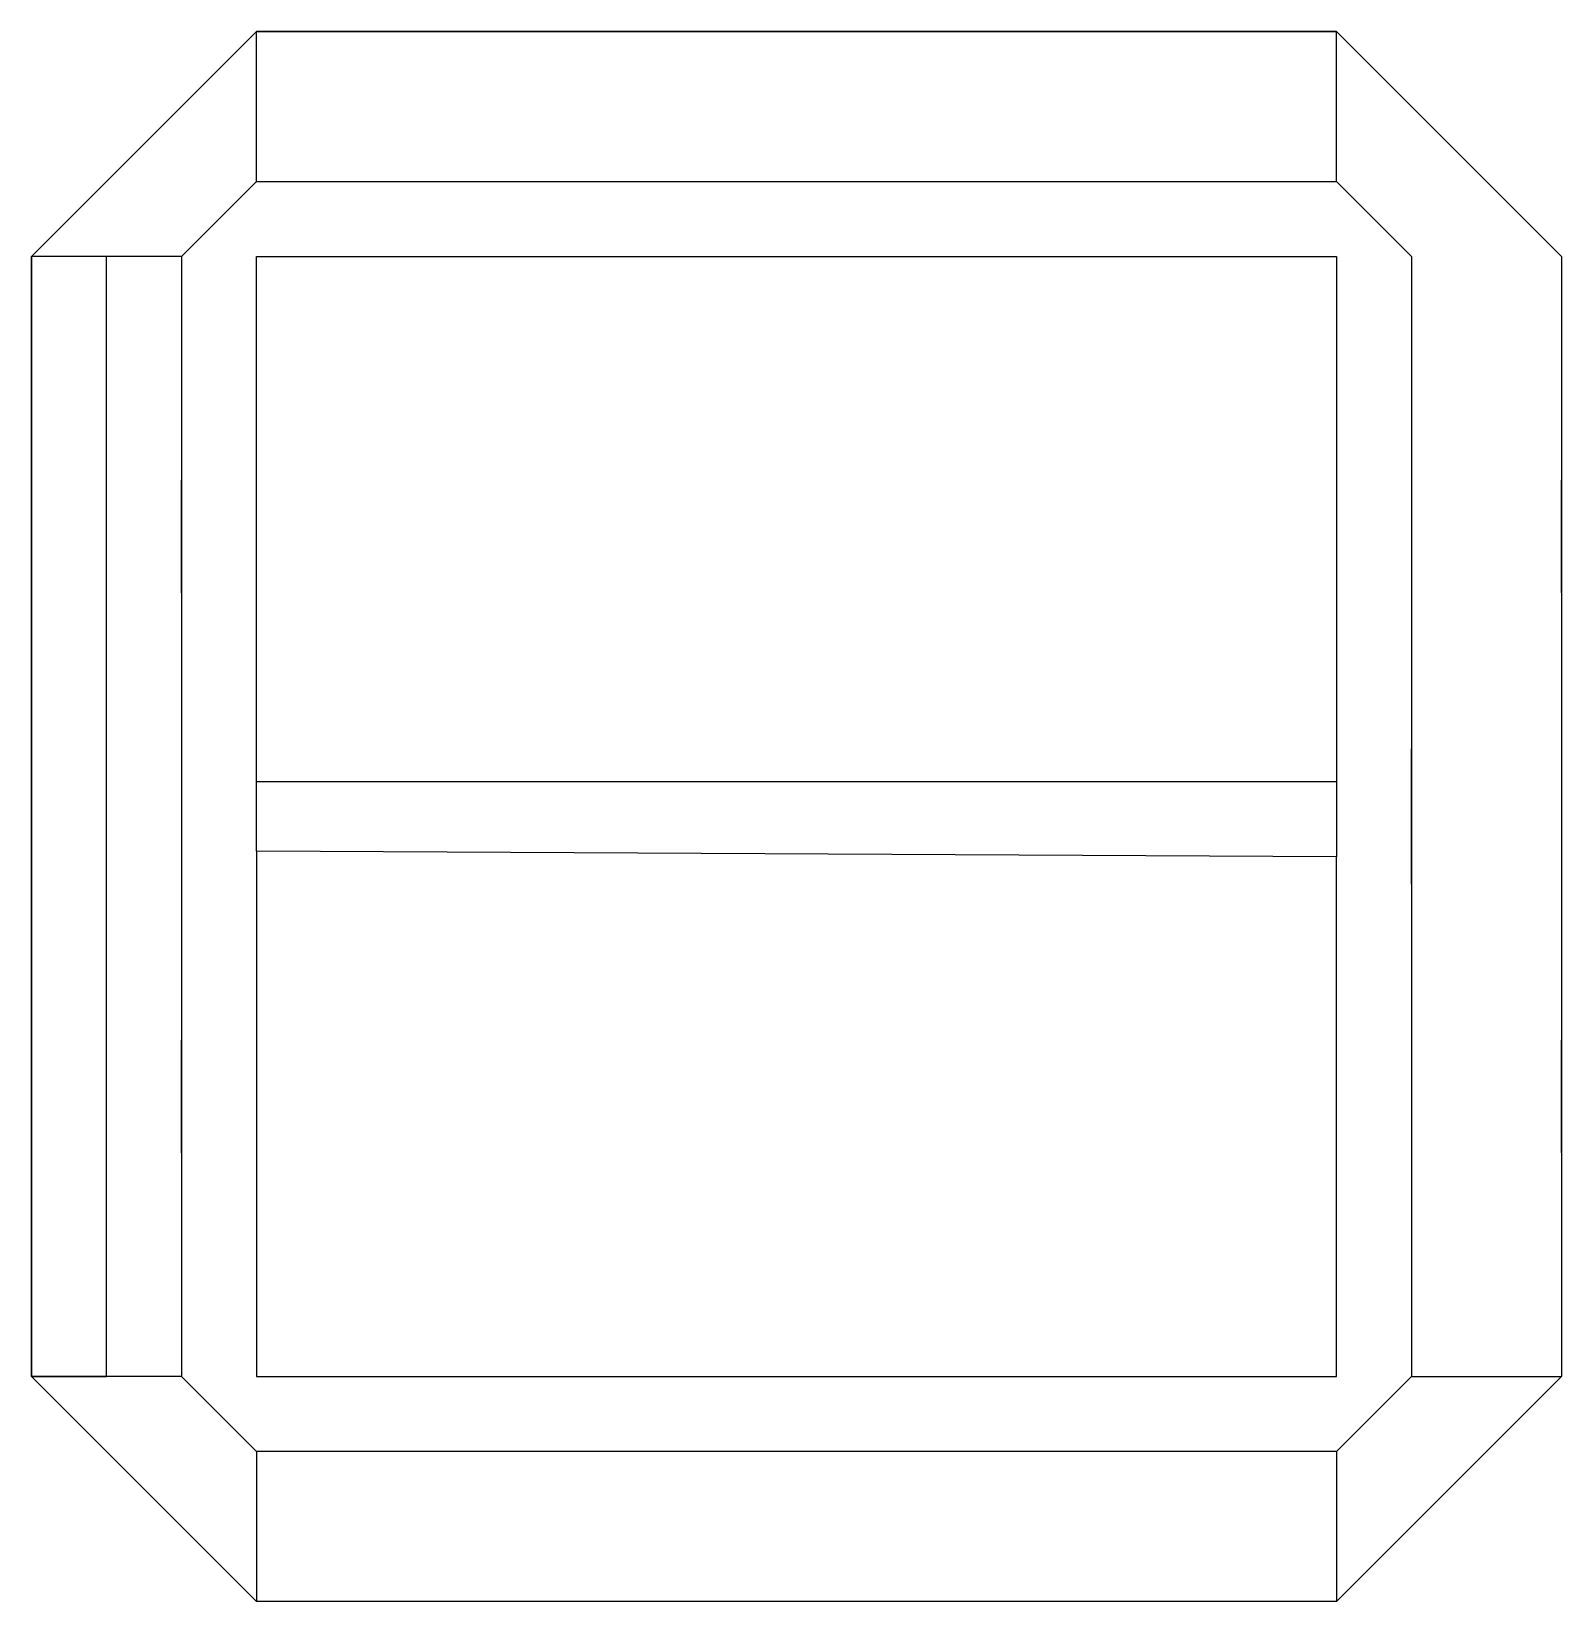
# Model space of a CAD drawing. Header units: millimetres. Extents: x -1030 to 134, y 0 to 864.
# Drawn here: x -19.3 to 133.7, y 0 to 156.9 of the extents above.
import ezdxf

# ---------------------------------------------------------------- set-up
doc = ezdxf.new("R2010")
doc.units = ezdxf.units.MM
doc.header["$MEASUREMENT"] = 0

msp = doc.modelspace()

# ---------------------------------------------------------------- linework, layer by layer
for p, q in [((3.24, 156.88), (-19.26, 134.38)), ((-19.26, 134.38), (3.24, 156.88)), ((3.24, 141.88), (3.24, 156.88)), ((111.24, 156.88), (3.24, 156.88)), ((3.24, 156.88), (111.24, 156.88)), ((111.24, 141.88), (111.24, 156.88)), ((133.74, 134.38), (111.24, 156.88)), ((111.24, 156.88), (133.74, 134.38)), ((-4.26, 134.38, 3.75), (3.24, 141.88, 3.75)), ((3.24, 141.88, 3.75), (111.24, 141.88, 3.75)), ((118.74, 134.38, 3.75), (111.24, 141.88, 3.75)), ((-19.26, 22.45), (-19.26, 134.39)), ((-4.26, 134.38), (-19.26, 134.38)), ((-11.76, 134.38, 3.75), (-19.26, 134.38, 3.75)), ((-19.26, 134.38, 3.75), (-19.26, 22.45, 3.75)), ((-19.26, 22.45), (-19.26, 134.38)), ((-11.76, 74.68, 0.25), (-11.76, 134.38, 3.75)), ((-11.76, 22.45, 3.75), (-11.76, 134.38, 3.75)), ((-4.26, 134.38, 3.75), (-4.26, 22.45, 3.75)), ((3.24, 81.88, 3.75), (3.24, 134.38, 3.75)), ((3.24, 134.38, 3.75), (111.24, 134.38, 3.75)), ((111.24, 134.38, 3.75), (111.24, 81.88, 3.75)), ((118.74, 134.38, 3.75), (118.74, 22.45, 3.75)), ((133.74, 134.38), (133.74, 22.45)), ((111.24, 81.88, 3.75), (3.24, 81.88, 3.75)), ((3.24, 74.95, 3.75), (3.24, 81.88, 3.75)), ((111.24, 81.88, 3.75), (111.24, 74.38, 3.75)), ((111.24, 74.38, 3.75), (3.24, 74.95, 3.75)), ((3.24, 74.95, 3.75), (3.24, 22.45, 3.75)), ((111.24, 22.45, 3.75), (111.24, 74.38, 3.75)), ((-4.26, 22.45), (-19.26, 22.45)), ((-19.26, 22.45), (3.24, -0.05)), ((-19.26, 22.45, 3.75), (-11.76, 22.45, 3.75)), ((3.24, -0.05), (-19.26, 22.45)), ((3.24, 14.95, 3.75), (-4.26, 22.45, 3.75)), ((3.24, 22.45, 3.75), (111.24, 22.45, 3.75)), ((111.24, 14.95, 3.75), (118.74, 22.45, 3.75)), ((133.74, 22.45), (111.24, -0.05)), ((133.74, 22.45), (111.24, -0.05)), ((118.74, 22.45), (133.74, 22.45)), ((111.24, 14.95, 3.75), (3.24, 14.95, 3.75)), ((3.24, 14.95), (3.24, -0.05)), ((111.24, 14.95), (111.24, -0.05)), ((111.24, -0.05), (3.24, -0.05)), ((111.24, -0.05), (3.24, -0.05))]:
    msp.add_line(p, q)
at = {"extrusion": (-1, -1.32995e-05, 0)}
for centre in [(-106.4, 15, 4.26), (-50.43, 15, 4.26)]:
    msp.add_circle(centre, 5.62, dxfattribs=at)
at = {"extrusion": (-1, 0, 0)}
msp.add_circle((-78.42, 41.25, -118.74), 6.75, dxfattribs=at)
msp.add_ellipse((133.74, 106.4, 15), major_axis=(0, -5.63), ratio=1, start_param=-3.141592653589793, end_param=3.141592653589793, dxfattribs=at)
msp.add_ellipse((133.74, 106.4, 15), major_axis=(0, -5.63), ratio=1, start_param=-3.141592653589793, end_param=3.141592653589793, dxfattribs=at)
msp.add_ellipse((133.74, 106.4, 15), major_axis=(0, -5.63), ratio=1, start_param=-3.141592653589793, end_param=3.141592653589793, dxfattribs=at)
msp.add_ellipse((133.74, 106.4, 15), major_axis=(0, -5.63), ratio=1, start_param=-3.141592653589793, end_param=3.141592653589793, dxfattribs=at)
msp.add_ellipse((133.74, 106.4, 15), major_axis=(0, -5.63), ratio=1, start_param=-3.141592653589793, end_param=3.141592653589793, dxfattribs=at)
msp.add_ellipse((133.74, 106.4, 15), major_axis=(0, -5.63), ratio=1, start_param=-3.141592653589793, end_param=3.141592653589793, dxfattribs=at)
msp.add_ellipse((133.74, 106.4, 15), major_axis=(0, -5.63), ratio=1, start_param=-3.141592653589793, end_param=3.141592653589793, dxfattribs=at)
msp.add_ellipse((133.74, 106.4, 15), major_axis=(0, -5.63), ratio=1, start_param=-3.141592653589793, end_param=3.141592653589793, dxfattribs=at)
msp.add_ellipse((133.74, 106.4, 15), major_axis=(0, -5.63), ratio=1, start_param=-3.141592653589793, end_param=3.141592653589793, dxfattribs=at)
msp.add_ellipse((133.74, 106.4, 15), major_axis=(0, -5.63), ratio=1, start_param=-3.141592653589793, end_param=3.141592653589793, dxfattribs=at)
msp.add_ellipse((133.74, 106.4, 15), major_axis=(0, -5.63), ratio=1, start_param=-3.141592653589793, end_param=3.141592653589793, dxfattribs=at)
msp.add_ellipse((133.74, 106.4, 15), major_axis=(0, -5.63), ratio=1, start_param=-3.141592653589793, end_param=3.141592653589793, dxfattribs=at)
msp.add_ellipse((133.74, 106.4, 15), major_axis=(0, -5.63), ratio=1, start_param=-3.141592653589793, end_param=3.141592653589793, dxfattribs=at)
msp.add_ellipse((133.74, 106.4, 15), major_axis=(0, -5.63), ratio=1, start_param=-3.141592653589793, end_param=3.141592653589793, dxfattribs=at)
msp.add_ellipse((133.74, 106.4, 15), major_axis=(0, -5.63), ratio=1, start_param=-3.141592653589793, end_param=3.141592653589793, dxfattribs=at)
msp.add_ellipse((133.74, 106.4, 15), major_axis=(0, -5.63), ratio=1, start_param=-3.141592653589793, end_param=3.141592653589793, dxfattribs=at)
msp.add_ellipse((133.74, 106.4, 15), major_axis=(0, -5.63), ratio=1, start_param=-3.141592653589793, end_param=3.141592653589793, dxfattribs=at)
msp.add_ellipse((133.74, 106.4, 15), major_axis=(0, -5.63), ratio=1, start_param=-3.141592653589793, end_param=3.141592653589793, dxfattribs=at)
msp.add_ellipse((133.74, 106.4, 15), major_axis=(0, -5.63), ratio=1, start_param=-3.141592653589793, end_param=3.141592653589793, dxfattribs=at)
msp.add_ellipse((133.74, 106.4, 15), major_axis=(0, -5.63), ratio=1, start_param=-3.141592653589793, end_param=3.141592653589793, dxfattribs=at)
msp.add_ellipse((133.74, 106.4, 15), major_axis=(0, -5.63), ratio=1, start_param=-3.141592653589793, end_param=3.141592653589793, dxfattribs=at)
msp.add_ellipse((133.74, 106.4, 15), major_axis=(0, -5.63), ratio=1, start_param=-3.141592653589793, end_param=3.141592653589793, dxfattribs=at)
msp.add_ellipse((133.74, 106.4, 15), major_axis=(0, -5.63), ratio=1, start_param=-3.141592653589793, end_param=3.141592653589793, dxfattribs=at)
msp.add_ellipse((133.74, 106.4, 15), major_axis=(0, -5.63), ratio=1, start_param=-3.141592653589793, end_param=3.141592653589793, dxfattribs=at)
msp.add_ellipse((133.74, 106.4, 15), major_axis=(0, -5.63), ratio=1, start_param=-3.141592653589793, end_param=3.141592653589793, dxfattribs=at)
msp.add_ellipse((133.74, 106.4, 15), major_axis=(0, -5.63), ratio=1, start_param=-3.141592653589793, end_param=3.141592653589793, dxfattribs=at)
msp.add_ellipse((133.74, 106.4, 15), major_axis=(0, -5.63), ratio=1, start_param=-3.141592653589793, end_param=3.141592653589793, dxfattribs=at)
msp.add_ellipse((133.74, 106.4, 15), major_axis=(0, -5.63), ratio=1, start_param=-3.141592653589793, end_param=3.141592653589793, dxfattribs=at)
msp.add_ellipse((133.74, 106.4, 15), major_axis=(0, -5.63), ratio=1, start_param=-3.141592653589793, end_param=3.141592653589793, dxfattribs=at)
msp.add_ellipse((133.74, 106.4, 15), major_axis=(0, -5.63), ratio=1, start_param=-3.141592653589793, end_param=3.141592653589793, dxfattribs=at)
msp.add_ellipse((133.74, 106.4, 15), major_axis=(0, -5.63), ratio=1, start_param=-3.141592653589793, end_param=3.141592653589793, dxfattribs=at)
msp.add_ellipse((133.74, 106.4, 15), major_axis=(0, -5.63), ratio=1, start_param=-3.141592653589793, end_param=3.141592653589793, dxfattribs=at)
msp.add_ellipse((133.74, 106.4, 15), major_axis=(0, -5.63), ratio=1, start_param=-3.141592653589793, end_param=3.141592653589793, dxfattribs=at)
msp.add_ellipse((133.74, 106.4, 15), major_axis=(0, -5.63), ratio=1, start_param=-3.141592653589793, end_param=3.141592653589793, dxfattribs=at)
msp.add_ellipse((133.74, 106.4, 15), major_axis=(0, -5.63), ratio=1, start_param=-3.141592653589793, end_param=3.141592653589793, dxfattribs=at)
msp.add_ellipse((133.74, 106.4, 15), major_axis=(0, -5.63), ratio=1, start_param=-3.141592653589793, end_param=3.141592653589793, dxfattribs=at)
msp.add_ellipse((133.74, 106.4, 15), major_axis=(0, -5.63), ratio=1, start_param=-3.141592653589793, end_param=3.141592653589793, dxfattribs=at)
msp.add_ellipse((133.74, 106.4, 15), major_axis=(0, -5.63), ratio=1, start_param=-3.141592653589793, end_param=3.141592653589793, dxfattribs=at)
msp.add_ellipse((133.74, 106.4, 15), major_axis=(0, -5.63), ratio=1, start_param=-3.141592653589793, end_param=3.141592653589793, dxfattribs=at)
msp.add_ellipse((133.74, 106.4, 15), major_axis=(0, -5.63), ratio=1, start_param=-3.141592653589793, end_param=3.141592653589793, dxfattribs=at)
msp.add_ellipse((133.74, 106.4, 15), major_axis=(0, -5.63), ratio=1, start_param=-3.141592653589793, end_param=3.141592653589793, dxfattribs=at)
msp.add_ellipse((133.74, 106.4, 15), major_axis=(0, -5.63), ratio=1, start_param=-3.141592653589793, end_param=3.141592653589793, dxfattribs=at)
msp.add_ellipse((133.74, 106.4, 15), major_axis=(0, -5.63), ratio=1, start_param=-3.141592653589793, end_param=3.141592653589793, dxfattribs=at)
msp.add_ellipse((133.74, 106.4, 15), major_axis=(0, -5.63), ratio=1, start_param=-3.141592653589793, end_param=3.141592653589793, dxfattribs=at)
msp.add_ellipse((133.74, 106.4, 15), major_axis=(0, -5.63), ratio=1, start_param=-3.141592653589793, end_param=3.141592653589793, dxfattribs=at)
msp.add_ellipse((133.74, 106.4, 15), major_axis=(0, -5.63), ratio=1, start_param=-3.141592653589793, end_param=3.141592653589793, dxfattribs=at)
msp.add_ellipse((133.74, 106.4, 15), major_axis=(0, -5.63), ratio=1, start_param=-3.141592653589793, end_param=3.141592653589793, dxfattribs=at)
msp.add_ellipse((133.74, 106.4, 15), major_axis=(0, -5.63), ratio=1, start_param=-3.141592653589793, end_param=3.141592653589793, dxfattribs=at)
msp.add_ellipse((133.74, 106.4, 15), major_axis=(0, -5.63), ratio=1, start_param=-3.141592653589793, end_param=3.141592653589793, dxfattribs=at)
msp.add_ellipse((133.74, 106.4, 15), major_axis=(0, -5.63), ratio=1, start_param=-3.141592653589793, end_param=3.141592653589793, dxfattribs=at)
msp.add_ellipse((133.74, 106.4, 15), major_axis=(0, -5.63), ratio=1, start_param=-3.141592653589793, end_param=3.141592653589793, dxfattribs=at)
msp.add_ellipse((133.74, 106.4, 15), major_axis=(0, -5.63), ratio=1, start_param=-3.141592653589793, end_param=3.141592653589793, dxfattribs=at)
msp.add_ellipse((133.74, 106.4, 15), major_axis=(0, -5.63), ratio=1, start_param=-3.141592653589793, end_param=3.141592653589793, dxfattribs=at)
msp.add_ellipse((133.74, 106.4, 15), major_axis=(0, -5.63), ratio=1, start_param=-3.141592653589793, end_param=3.141592653589793, dxfattribs=at)
msp.add_ellipse((133.74, 106.4, 15), major_axis=(0, -5.63), ratio=1, start_param=-3.141592653589793, end_param=3.141592653589793, dxfattribs=at)
msp.add_ellipse((133.74, 106.4, 15), major_axis=(0, -5.63), ratio=1, start_param=-3.141592653589793, end_param=3.141592653589793, dxfattribs=at)
msp.add_ellipse((133.74, 106.4, 15), major_axis=(0, -5.63), ratio=1, start_param=-3.141592653589793, end_param=3.141592653589793, dxfattribs=at)
msp.add_ellipse((133.74, 106.4, 15), major_axis=(0, -5.63), ratio=1, start_param=-3.141592653589793, end_param=3.141592653589793, dxfattribs=at)
msp.add_ellipse((133.74, 106.4, 15), major_axis=(0, -5.63), ratio=1, start_param=-3.141592653589793, end_param=3.141592653589793, dxfattribs=at)
msp.add_ellipse((133.74, 106.4, 15), major_axis=(0, -5.63), ratio=1, start_param=-3.141592653589793, end_param=3.141592653589793, dxfattribs=at)
msp.add_ellipse((133.74, 106.4, 15), major_axis=(0, -5.63), ratio=1, start_param=-3.141592653589793, end_param=3.141592653589793, dxfattribs=at)
msp.add_ellipse((133.74, 106.4, 15), major_axis=(0, -5.63), ratio=1, start_param=-3.141592653589793, end_param=3.141592653589793, dxfattribs=at)
msp.add_ellipse((133.74, 106.4, 15), major_axis=(0, -5.63), ratio=1, start_param=-3.141592653589793, end_param=3.141592653589793, dxfattribs=at)
msp.add_ellipse((133.74, 106.4, 15), major_axis=(0, -5.63), ratio=1, start_param=-3.141592653589793, end_param=3.141592653589793, dxfattribs=at)
msp.add_ellipse((133.74, 106.4, 15), major_axis=(0, -5.63), ratio=1, start_param=-3.141592653589793, end_param=3.141592653589793, dxfattribs=at)
msp.add_ellipse((133.74, 106.4, 15), major_axis=(0, -5.63), ratio=1, start_param=-3.141592653589793, end_param=3.141592653589793, dxfattribs=at)
msp.add_ellipse((133.74, 106.4, 15), major_axis=(0, -5.63), ratio=1, start_param=-3.141592653589793, end_param=3.141592653589793, dxfattribs=at)
msp.add_ellipse((133.74, 106.4, 15), major_axis=(0, -5.63), ratio=1, start_param=-3.141592653589793, end_param=3.141592653589793, dxfattribs=at)
msp.add_ellipse((133.74, 106.4, 15), major_axis=(0, -5.63), ratio=1, start_param=-3.141592653589793, end_param=3.141592653589793, dxfattribs=at)
msp.add_ellipse((133.74, 106.4, 15), major_axis=(0, -5.63), ratio=1, start_param=-3.141592653589793, end_param=3.141592653589793, dxfattribs=at)
msp.add_ellipse((133.74, 106.4, 15), major_axis=(0, -5.63), ratio=1, start_param=-3.141592653589793, end_param=3.141592653589793, dxfattribs=at)
msp.add_ellipse((133.74, 106.4, 15), major_axis=(0, -5.63), ratio=1, start_param=-3.141592653589793, end_param=3.141592653589793, dxfattribs=at)
msp.add_ellipse((133.74, 106.4, 15), major_axis=(0, -5.63), ratio=1, start_param=-3.141592653589793, end_param=3.141592653589793, dxfattribs=at)
msp.add_ellipse((133.74, 106.4, 15), major_axis=(0, -5.63), ratio=1, start_param=-3.141592653589793, end_param=3.141592653589793, dxfattribs=at)
msp.add_ellipse((133.74, 106.4, 15), major_axis=(0, -5.63), ratio=1, start_param=-3.141592653589793, end_param=3.141592653589793, dxfattribs=at)
msp.add_ellipse((133.74, 106.4, 15), major_axis=(0, -5.63), ratio=1, start_param=-3.141592653589793, end_param=3.141592653589793, dxfattribs=at)
msp.add_ellipse((133.74, 106.4, 15), major_axis=(0, -5.63), ratio=1, start_param=-3.141592653589793, end_param=3.141592653589793, dxfattribs=at)
msp.add_ellipse((133.74, 106.4, 15), major_axis=(0, -5.63), ratio=1, start_param=-3.141592653589793, end_param=3.141592653589793, dxfattribs=at)
msp.add_ellipse((133.74, 106.4, 15), major_axis=(0, -5.63), ratio=1, start_param=-3.141592653589793, end_param=3.141592653589793, dxfattribs=at)
msp.add_ellipse((133.74, 106.4, 15), major_axis=(0, -5.63), ratio=1, start_param=-3.141592653589793, end_param=3.141592653589793, dxfattribs=at)
msp.add_ellipse((133.74, 106.4, 15), major_axis=(0, -5.63), ratio=1, start_param=-3.141592653589793, end_param=3.141592653589793, dxfattribs=at)
msp.add_ellipse((133.74, 106.4, 15), major_axis=(0, -5.63), ratio=1, start_param=-3.141592653589793, end_param=3.141592653589793, dxfattribs=at)
msp.add_ellipse((133.74, 106.4, 15), major_axis=(0, -5.63), ratio=1, start_param=-3.141592653589793, end_param=3.141592653589793, dxfattribs=at)
msp.add_ellipse((133.74, 106.4, 15), major_axis=(0, -5.63), ratio=1, start_param=-3.141592653589793, end_param=3.141592653589793, dxfattribs=at)
msp.add_ellipse((133.74, 106.4, 15), major_axis=(0, -5.63), ratio=1, start_param=-3.141592653589793, end_param=3.141592653589793, dxfattribs=at)
msp.add_ellipse((133.74, 106.4, 15), major_axis=(0, -5.63), ratio=1, start_param=-3.141592653589793, end_param=3.141592653589793, dxfattribs=at)
msp.add_ellipse((133.74, 106.4, 15), major_axis=(0, -5.63), ratio=1, start_param=-3.141592653589793, end_param=3.141592653589793, dxfattribs=at)
msp.add_ellipse((133.74, 106.4, 15), major_axis=(0, -5.63), ratio=1, start_param=-3.141592653589793, end_param=3.141592653589793, dxfattribs=at)
msp.add_ellipse((133.74, 106.4, 15), major_axis=(0, -5.63), ratio=1, start_param=-3.141592653589793, end_param=3.141592653589793, dxfattribs=at)
msp.add_ellipse((133.74, 106.4, 15), major_axis=(0, -5.63), ratio=1, start_param=-3.141592653589793, end_param=3.141592653589793, dxfattribs=at)
msp.add_ellipse((133.74, 106.4, 15), major_axis=(0, -5.63), ratio=1, start_param=-3.141592653589793, end_param=3.141592653589793, dxfattribs=at)
msp.add_ellipse((133.74, 106.4, 15), major_axis=(0, -5.63), ratio=1, start_param=-3.141592653589793, end_param=3.141592653589793, dxfattribs=at)
msp.add_ellipse((133.74, 106.4, 15), major_axis=(0, -5.63), ratio=1, start_param=-3.141592653589793, end_param=3.141592653589793, dxfattribs=at)
msp.add_ellipse((133.74, 106.4, 15), major_axis=(0, -5.63), ratio=1, start_param=-3.141592653589793, end_param=3.141592653589793, dxfattribs=at)
msp.add_ellipse((133.74, 106.4, 15), major_axis=(0, -5.63), ratio=1, start_param=-3.141592653589793, end_param=3.141592653589793, dxfattribs=at)
msp.add_ellipse((133.74, 106.4, 15), major_axis=(0, -5.63), ratio=1, start_param=-3.141592653589793, end_param=3.141592653589793, dxfattribs=at)
msp.add_ellipse((133.74, 106.4, 15), major_axis=(0, -5.63), ratio=1, start_param=-3.141592653589793, end_param=3.141592653589793, dxfattribs=at)
msp.add_ellipse((133.74, 106.4, 15), major_axis=(0, -5.63), ratio=1, start_param=-3.141592653589793, end_param=3.141592653589793, dxfattribs=at)
msp.add_ellipse((133.74, 106.4, 15), major_axis=(0, -5.63), ratio=1, start_param=-3.141592653589793, end_param=3.141592653589793, dxfattribs=at)
msp.add_ellipse((133.74, 106.4, 15), major_axis=(0, -5.63), ratio=1, start_param=-3.141592653589793, end_param=3.141592653589793, dxfattribs=at)
msp.add_ellipse((133.74, 106.4, 15), major_axis=(0, -5.63), ratio=1, start_param=-3.141592653589793, end_param=3.141592653589793, dxfattribs=at)
msp.add_ellipse((133.74, 106.4, 15), major_axis=(0, -5.63), ratio=1, start_param=-3.141592653589793, end_param=3.141592653589793, dxfattribs=at)
msp.add_ellipse((133.74, 106.4, 15), major_axis=(0, -5.63), ratio=1, start_param=-3.141592653589793, end_param=3.141592653589793, dxfattribs=at)
msp.add_ellipse((133.74, 106.4, 15), major_axis=(0, -5.63), ratio=1, start_param=-3.141592653589793, end_param=3.141592653589793, dxfattribs=at)
msp.add_ellipse((133.74, 106.4, 15), major_axis=(0, -5.63), ratio=1, start_param=-3.141592653589793, end_param=3.141592653589793, dxfattribs=at)
msp.add_ellipse((133.74, 106.4, 15), major_axis=(0, -5.63), ratio=1, start_param=-3.141592653589793, end_param=3.141592653589793, dxfattribs=at)
msp.add_ellipse((133.74, 106.4, 15), major_axis=(0, -5.63), ratio=1, start_param=-3.141592653589793, end_param=3.141592653589793, dxfattribs=at)
msp.add_ellipse((133.74, 106.4, 15), major_axis=(0, -5.63), ratio=1, start_param=-3.141592653589793, end_param=3.141592653589793, dxfattribs=at)
msp.add_ellipse((133.74, 106.4, 15), major_axis=(0, -5.63), ratio=1, start_param=-3.141592653589793, end_param=3.141592653589793, dxfattribs=at)
msp.add_ellipse((133.74, 106.4, 15), major_axis=(0, -5.63), ratio=1, start_param=-3.141592653589793, end_param=3.141592653589793, dxfattribs=at)
msp.add_ellipse((133.74, 106.4, 15), major_axis=(0, -5.63), ratio=1, start_param=-3.141592653589793, end_param=3.141592653589793, dxfattribs=at)
msp.add_ellipse((133.74, 106.4, 15), major_axis=(0, -5.63), ratio=1, start_param=-3.141592653589793, end_param=3.141592653589793, dxfattribs=at)
msp.add_ellipse((133.74, 106.4, 15), major_axis=(0, -5.63), ratio=1, start_param=-3.141592653589793, end_param=3.141592653589793, dxfattribs=at)
msp.add_ellipse((133.74, 106.4, 15), major_axis=(0, -5.63), ratio=1, start_param=-3.141592653589793, end_param=3.141592653589793, dxfattribs=at)
msp.add_ellipse((133.74, 106.4, 15), major_axis=(0, -5.63), ratio=1, start_param=-3.141592653589793, end_param=3.141592653589793, dxfattribs=at)
msp.add_ellipse((133.74, 106.4, 15), major_axis=(0, -5.63), ratio=1, start_param=-3.141592653589793, end_param=3.141592653589793, dxfattribs=at)
msp.add_ellipse((133.74, 106.4, 15), major_axis=(0, -5.63), ratio=1, start_param=-3.141592653589793, end_param=3.141592653589793, dxfattribs=at)
msp.add_ellipse((133.74, 106.4, 15), major_axis=(0, -5.63), ratio=1, start_param=-3.141592653589793, end_param=3.141592653589793, dxfattribs=at)
msp.add_ellipse((133.74, 106.4, 15), major_axis=(0, -5.63), ratio=1, start_param=-3.141592653589793, end_param=3.141592653589793, dxfattribs=at)
msp.add_ellipse((133.74, 106.4, 15), major_axis=(0, -5.63), ratio=1, start_param=-3.141592653589793, end_param=3.141592653589793, dxfattribs=at)
msp.add_ellipse((133.74, 106.4, 15), major_axis=(0, -5.63), ratio=1, start_param=-3.141592653589793, end_param=3.141592653589793, dxfattribs=at)
msp.add_ellipse((133.74, 106.4, 15), major_axis=(0, -5.63), ratio=1, start_param=-3.141592653589793, end_param=3.141592653589793, dxfattribs=at)
msp.add_ellipse((133.74, 106.4, 15), major_axis=(0, -5.63), ratio=1, start_param=-3.141592653589793, end_param=3.141592653589793, dxfattribs=at)
msp.add_ellipse((133.74, 106.4, 15), major_axis=(0, -5.63), ratio=1, start_param=-3.141592653589793, end_param=3.141592653589793, dxfattribs=at)
msp.add_ellipse((133.74, 106.4, 15), major_axis=(0, -5.63), ratio=1, start_param=-3.141592653589793, end_param=3.141592653589793, dxfattribs=at)
msp.add_ellipse((133.74, 106.4, 15), major_axis=(0, -5.63), ratio=1, start_param=-3.141592653589793, end_param=3.141592653589793, dxfattribs=at)
msp.add_ellipse((133.74, 106.4, 15), major_axis=(0, -5.63), ratio=1, start_param=-3.141592653589793, end_param=3.141592653589793, dxfattribs=at)
msp.add_ellipse((133.74, 106.4, 15), major_axis=(0, -5.63), ratio=1, start_param=-3.141592653589793, end_param=3.141592653589793, dxfattribs=at)
msp.add_ellipse((133.74, 106.4, 15), major_axis=(0, -5.63), ratio=1, start_param=-3.141592653589793, end_param=3.141592653589793, dxfattribs=at)
msp.add_ellipse((133.74, 106.4, 15), major_axis=(0, -5.63), ratio=1, start_param=-3.141592653589793, end_param=3.141592653589793, dxfattribs=at)
msp.add_ellipse((133.74, 106.4, 15), major_axis=(0, -5.63), ratio=1, start_param=-3.141592653589793, end_param=3.141592653589793, dxfattribs=at)
msp.add_ellipse((133.74, 106.4, 15), major_axis=(0, -5.63), ratio=1, start_param=-3.141592653589793, end_param=3.141592653589793, dxfattribs=at)
msp.add_ellipse((133.74, 106.4, 15), major_axis=(0, -5.63), ratio=1, start_param=-3.141592653589793, end_param=3.141592653589793, dxfattribs=at)
msp.add_ellipse((133.74, 106.4, 15), major_axis=(0, -5.63), ratio=1, start_param=-3.141592653589793, end_param=3.141592653589793, dxfattribs=at)
msp.add_ellipse((133.74, 106.4, 15), major_axis=(0, -5.63), ratio=1, start_param=-3.141592653589793, end_param=3.141592653589793, dxfattribs=at)
msp.add_ellipse((133.74, 106.4, 15), major_axis=(0, -5.63), ratio=1, start_param=-3.141592653589793, end_param=3.141592653589793, dxfattribs=at)
msp.add_ellipse((133.74, 106.4, 15), major_axis=(0, -5.63), ratio=1, start_param=-3.141592653589793, end_param=3.141592653589793, dxfattribs=at)
msp.add_ellipse((133.74, 106.4, 15), major_axis=(0, -5.63), ratio=1, start_param=-3.141592653589793, end_param=3.141592653589793, dxfattribs=at)
msp.add_ellipse((133.74, 106.4, 15), major_axis=(0, -5.63), ratio=1, start_param=-3.141592653589793, end_param=3.141592653589793, dxfattribs=at)
msp.add_ellipse((133.74, 106.4, 15), major_axis=(0, -5.63), ratio=1, start_param=-3.141592653589793, end_param=3.141592653589793, dxfattribs=at)
msp.add_ellipse((133.74, 106.4, 15), major_axis=(0, -5.63), ratio=1, start_param=-3.141592653589793, end_param=3.141592653589793, dxfattribs=at)
msp.add_ellipse((133.74, 106.4, 15), major_axis=(0, -5.63), ratio=1, start_param=-3.141592653589793, end_param=3.141592653589793, dxfattribs=at)
msp.add_ellipse((133.74, 106.4, 15), major_axis=(0, -5.63), ratio=1, start_param=-3.141592653589793, end_param=3.141592653589793, dxfattribs=at)
msp.add_ellipse((133.74, 106.4, 15), major_axis=(0, -5.63), ratio=1, start_param=-3.141592653589793, end_param=3.141592653589793, dxfattribs=at)
msp.add_ellipse((133.74, 106.4, 15), major_axis=(0, -5.63), ratio=1, start_param=-3.141592653589793, end_param=3.141592653589793, dxfattribs=at)
msp.add_ellipse((133.74, 106.4, 15), major_axis=(0, -5.63), ratio=1, start_param=-3.141592653589793, end_param=3.141592653589793, dxfattribs=at)
msp.add_ellipse((133.74, 106.4, 15), major_axis=(0, -5.63), ratio=1, start_param=-3.141592653589793, end_param=3.141592653589793, dxfattribs=at)
msp.add_ellipse((133.74, 106.4, 15), major_axis=(0, -5.63), ratio=1, start_param=-3.141592653589793, end_param=3.141592653589793, dxfattribs=at)
msp.add_ellipse((133.74, 106.4, 15), major_axis=(0, -5.63), ratio=1, start_param=-3.141592653589793, end_param=3.141592653589793, dxfattribs=at)
msp.add_ellipse((133.74, 106.4, 15), major_axis=(0, -5.63), ratio=1, start_param=-3.141592653589793, end_param=3.141592653589793, dxfattribs=at)
msp.add_ellipse((133.74, 106.4, 15), major_axis=(0, -5.63), ratio=1, start_param=-3.141592653589793, end_param=3.141592653589793, dxfattribs=at)
msp.add_ellipse((133.74, 106.4, 15), major_axis=(0, -5.63), ratio=1, start_param=-3.141592653589793, end_param=3.141592653589793, dxfattribs=at)
msp.add_ellipse((133.74, 106.4, 15), major_axis=(0, -5.63), ratio=1, start_param=-3.141592653589793, end_param=3.141592653589793, dxfattribs=at)
msp.add_ellipse((133.74, 106.4, 15), major_axis=(0, -5.63), ratio=1, start_param=-3.141592653589793, end_param=3.141592653589793, dxfattribs=at)
msp.add_ellipse((133.74, 106.4, 15), major_axis=(0, -5.63), ratio=1, start_param=-3.141592653589793, end_param=3.141592653589793, dxfattribs=at)
msp.add_ellipse((133.74, 106.4, 15), major_axis=(0, -5.63), ratio=1, start_param=-3.141592653589793, end_param=3.141592653589793, dxfattribs=at)
msp.add_ellipse((133.74, 106.4, 15), major_axis=(0, -5.63), ratio=1, start_param=-3.141592653589793, end_param=3.141592653589793, dxfattribs=at)
msp.add_ellipse((133.74, 106.4, 15), major_axis=(0, -5.63), ratio=1, start_param=-3.141592653589793, end_param=3.141592653589793, dxfattribs=at)
msp.add_ellipse((133.74, 106.4, 15), major_axis=(0, -5.63), ratio=1, start_param=-3.141592653589793, end_param=3.141592653589793, dxfattribs=at)
msp.add_ellipse((133.74, 106.4, 15), major_axis=(0, -5.63), ratio=1, start_param=-3.141592653589793, end_param=3.141592653589793, dxfattribs=at)
msp.add_ellipse((133.74, 106.4, 15), major_axis=(0, -5.63), ratio=1, start_param=-3.141592653589793, end_param=3.141592653589793, dxfattribs=at)
msp.add_ellipse((133.74, 106.4, 15), major_axis=(0, -5.63), ratio=1, start_param=-3.141592653589793, end_param=3.141592653589793, dxfattribs=at)
msp.add_ellipse((133.74, 106.4, 15), major_axis=(0, -5.63), ratio=1, start_param=-3.141592653589793, end_param=3.141592653589793, dxfattribs=at)
msp.add_ellipse((133.74, 106.4, 15), major_axis=(0, -5.63), ratio=1, start_param=-3.141592653589793, end_param=3.141592653589793, dxfattribs=at)
msp.add_ellipse((133.74, 106.4, 15), major_axis=(0, -5.63), ratio=1, start_param=-3.141592653589793, end_param=3.141592653589793, dxfattribs=at)
msp.add_ellipse((133.74, 106.4, 15), major_axis=(0, -5.63), ratio=1, start_param=-3.141592653589793, end_param=3.141592653589793, dxfattribs=at)
msp.add_ellipse((133.74, 106.4, 15), major_axis=(0, -5.63), ratio=1, start_param=-3.141592653589793, end_param=3.141592653589793, dxfattribs=at)
msp.add_ellipse((133.74, 106.4, 15), major_axis=(0, -5.63), ratio=1, start_param=-3.141592653589793, end_param=3.141592653589793, dxfattribs=at)
msp.add_ellipse((133.74, 106.4, 15), major_axis=(0, -5.63), ratio=1, start_param=-3.141592653589793, end_param=3.141592653589793, dxfattribs=at)
msp.add_ellipse((133.74, 106.4, 15), major_axis=(0, -5.63), ratio=1, start_param=-3.141592653589793, end_param=3.141592653589793, dxfattribs=at)
msp.add_ellipse((133.74, 106.4, 15), major_axis=(0, -5.63), ratio=1, start_param=-3.141592653589793, end_param=3.141592653589793, dxfattribs=at)
msp.add_ellipse((133.74, 106.4, 15), major_axis=(0, -5.63), ratio=1, start_param=-3.141592653589793, end_param=3.141592653589793, dxfattribs=at)
msp.add_ellipse((133.74, 106.4, 15), major_axis=(0, -5.63), ratio=1, start_param=-3.141592653589793, end_param=3.141592653589793, dxfattribs=at)
msp.add_ellipse((133.74, 106.4, 15), major_axis=(0, -5.63), ratio=1, start_param=-3.141592653589793, end_param=3.141592653589793, dxfattribs=at)
msp.add_ellipse((133.74, 106.4, 15), major_axis=(0, -5.63), ratio=1, start_param=-3.141592653589793, end_param=3.141592653589793, dxfattribs=at)
msp.add_ellipse((133.74, 106.4, 15), major_axis=(0, -5.63), ratio=1, start_param=-3.141592653589793, end_param=3.141592653589793, dxfattribs=at)
msp.add_ellipse((133.74, 106.4, 15), major_axis=(0, -5.63), ratio=1, start_param=-3.141592653589793, end_param=3.141592653589793, dxfattribs=at)
msp.add_ellipse((133.74, 106.4, 15), major_axis=(0, -5.63), ratio=1, start_param=-3.141592653589793, end_param=3.141592653589793, dxfattribs=at)
msp.add_ellipse((133.74, 106.4, 15), major_axis=(0, -5.63), ratio=1, start_param=-3.141592653589793, end_param=3.141592653589793, dxfattribs=at)
msp.add_ellipse((133.74, 106.4, 15), major_axis=(0, -5.63), ratio=1, start_param=-3.141592653589793, end_param=3.141592653589793, dxfattribs=at)
msp.add_ellipse((133.74, 106.4, 15), major_axis=(0, -5.63), ratio=1, start_param=-3.141592653589793, end_param=3.141592653589793, dxfattribs=at)
msp.add_ellipse((133.74, 106.4, 15), major_axis=(0, -5.63), ratio=1, start_param=-3.141592653589793, end_param=3.141592653589793, dxfattribs=at)
msp.add_ellipse((133.74, 106.4, 15), major_axis=(0, -5.63), ratio=1, start_param=-3.141592653589793, end_param=3.141592653589793, dxfattribs=at)
msp.add_ellipse((133.74, 106.4, 15), major_axis=(0, -5.63), ratio=1, start_param=-3.141592653589793, end_param=3.141592653589793, dxfattribs=at)
msp.add_ellipse((133.74, 106.4, 15), major_axis=(0, -5.63), ratio=1, start_param=-3.141592653589793, end_param=3.141592653589793, dxfattribs=at)
msp.add_ellipse((133.74, 106.4, 15), major_axis=(0, -5.63), ratio=1, start_param=-3.141592653589793, end_param=3.141592653589793, dxfattribs=at)
msp.add_ellipse((133.74, 106.4, 15), major_axis=(0, -5.63), ratio=1, start_param=-3.141592653589793, end_param=3.141592653589793, dxfattribs=at)
msp.add_ellipse((133.74, 106.4, 15), major_axis=(0, -5.63), ratio=1, start_param=-3.141592653589793, end_param=3.141592653589793, dxfattribs=at)
msp.add_ellipse((133.74, 106.4, 15), major_axis=(0, -5.63), ratio=1, start_param=-3.141592653589793, end_param=3.141592653589793, dxfattribs=at)
msp.add_ellipse((133.74, 106.4, 15), major_axis=(0, -5.63), ratio=1, start_param=-3.141592653589793, end_param=3.141592653589793, dxfattribs=at)
msp.add_ellipse((133.74, 106.4, 15), major_axis=(0, -5.63), ratio=1, start_param=-3.141592653589793, end_param=3.141592653589793, dxfattribs=at)
msp.add_ellipse((133.74, 106.4, 15), major_axis=(0, -5.63), ratio=1, start_param=-3.141592653589793, end_param=3.141592653589793, dxfattribs=at)
msp.add_ellipse((133.74, 106.4, 15), major_axis=(0, -5.63), ratio=1, start_param=-3.141592653589793, end_param=3.141592653589793, dxfattribs=at)
msp.add_ellipse((133.74, 106.4, 15), major_axis=(0, -5.63), ratio=1, start_param=-3.141592653589793, end_param=3.141592653589793, dxfattribs=at)
msp.add_ellipse((133.74, 106.4, 15), major_axis=(0, -5.63), ratio=1, start_param=-3.141592653589793, end_param=3.141592653589793, dxfattribs=at)
msp.add_ellipse((133.74, 106.4, 15), major_axis=(0, -5.63), ratio=1, start_param=-3.141592653589793, end_param=3.141592653589793, dxfattribs=at)
msp.add_ellipse((133.74, 106.4, 15), major_axis=(0, -5.63), ratio=1, start_param=-3.141592653589793, end_param=3.141592653589793, dxfattribs=at)
msp.add_ellipse((133.74, 106.4, 15), major_axis=(0, -5.63), ratio=1, start_param=-3.141592653589793, end_param=3.141592653589793, dxfattribs=at)
msp.add_ellipse((133.74, 106.4, 15), major_axis=(0, -5.63), ratio=1, start_param=-3.141592653589793, end_param=3.141592653589793, dxfattribs=at)
msp.add_ellipse((133.74, 106.4, 15), major_axis=(0, -5.63), ratio=1, start_param=-3.141592653589793, end_param=3.141592653589793, dxfattribs=at)
msp.add_ellipse((133.74, 106.4, 15), major_axis=(0, -5.63), ratio=1, start_param=-3.141592653589793, end_param=3.141592653589793, dxfattribs=at)
msp.add_ellipse((133.74, 106.4, 15), major_axis=(0, -5.63), ratio=1, start_param=-3.141592653589793, end_param=3.141592653589793, dxfattribs=at)
msp.add_ellipse((133.74, 106.4, 15), major_axis=(0, -5.63), ratio=1, start_param=-3.141592653589793, end_param=3.141592653589793, dxfattribs=at)
msp.add_ellipse((133.74, 106.4, 15), major_axis=(0, -5.63), ratio=1, start_param=-3.141592653589793, end_param=3.141592653589793, dxfattribs=at)
msp.add_ellipse((133.74, 106.4, 15), major_axis=(0, -5.63), ratio=1, start_param=-3.141592653589793, end_param=3.141592653589793, dxfattribs=at)
msp.add_ellipse((133.74, 106.4, 15), major_axis=(0, -5.63), ratio=1, start_param=-3.141592653589793, end_param=3.141592653589793, dxfattribs=at)
msp.add_ellipse((133.74, 106.4, 15), major_axis=(0, -5.63), ratio=1, start_param=-3.141592653589793, end_param=3.141592653589793, dxfattribs=at)
msp.add_ellipse((133.74, 106.4, 15), major_axis=(0, -5.63), ratio=1, start_param=-3.141592653589793, end_param=3.141592653589793, dxfattribs=at)
msp.add_ellipse((133.74, 106.4, 15), major_axis=(0, -5.63), ratio=1, start_param=-3.141592653589793, end_param=3.141592653589793, dxfattribs=at)
msp.add_ellipse((133.74, 106.4, 15), major_axis=(0, -5.63), ratio=1, start_param=-3.141592653589793, end_param=3.141592653589793, dxfattribs=at)
msp.add_ellipse((133.74, 106.4, 15), major_axis=(0, -5.63), ratio=1, start_param=-3.141592653589793, end_param=3.141592653589793, dxfattribs=at)
msp.add_ellipse((133.74, 106.4, 15), major_axis=(0, -5.63), ratio=1, start_param=-3.141592653589793, end_param=3.141592653589793, dxfattribs=at)
msp.add_ellipse((133.74, 106.4, 15), major_axis=(0, -5.63), ratio=1, start_param=-3.141592653589793, end_param=3.141592653589793, dxfattribs=at)
msp.add_ellipse((133.74, 106.4, 15), major_axis=(0, -5.63), ratio=1, start_param=-3.141592653589793, end_param=3.141592653589793, dxfattribs=at)
msp.add_ellipse((133.74, 106.4, 15), major_axis=(0, -5.63), ratio=1, start_param=-3.141592653589793, end_param=3.141592653589793, dxfattribs=at)
msp.add_ellipse((133.74, 106.4, 15), major_axis=(0, -5.63), ratio=1, start_param=-3.141592653589793, end_param=3.141592653589793, dxfattribs=at)
msp.add_ellipse((133.74, 106.4, 15), major_axis=(0, -5.63), ratio=1, start_param=-3.141592653589793, end_param=3.141592653589793, dxfattribs=at)
msp.add_ellipse((133.74, 106.4, 15), major_axis=(0, -5.63), ratio=1, start_param=-3.141592653589793, end_param=3.141592653589793, dxfattribs=at)
msp.add_ellipse((133.74, 106.4, 15), major_axis=(0, -5.63), ratio=1, start_param=-3.141592653589793, end_param=3.141592653589793, dxfattribs=at)
msp.add_ellipse((133.74, 106.4, 15), major_axis=(0, -5.63), ratio=1, start_param=-3.141592653589793, end_param=3.141592653589793, dxfattribs=at)
msp.add_ellipse((133.74, 106.4, 15), major_axis=(0, -5.63), ratio=1, start_param=-3.141592653589793, end_param=3.141592653589793, dxfattribs=at)
msp.add_ellipse((133.74, 106.4, 15), major_axis=(0, -5.63), ratio=1, start_param=-3.141592653589793, end_param=3.141592653589793, dxfattribs=at)
msp.add_ellipse((133.74, 106.4, 15), major_axis=(0, -5.63), ratio=1, start_param=-3.141592653589793, end_param=3.141592653589793, dxfattribs=at)
msp.add_ellipse((133.74, 106.4, 15), major_axis=(0, -5.63), ratio=1, start_param=-3.141592653589793, end_param=3.141592653589793, dxfattribs=at)
msp.add_ellipse((133.74, 106.4, 15), major_axis=(0, -5.63), ratio=1, start_param=-3.141592653589793, end_param=3.141592653589793, dxfattribs=at)
msp.add_ellipse((133.74, 106.4, 15), major_axis=(0, -5.63), ratio=1, start_param=-3.141592653589793, end_param=3.141592653589793, dxfattribs=at)
msp.add_ellipse((133.74, 106.4, 15), major_axis=(0, -5.63), ratio=1, start_param=-3.141592653589793, end_param=3.141592653589793, dxfattribs=at)
msp.add_ellipse((133.74, 106.4, 15), major_axis=(0, -5.63), ratio=1, start_param=-3.141592653589793, end_param=3.141592653589793, dxfattribs=at)
msp.add_ellipse((133.74, 106.4, 15), major_axis=(0, -5.63), ratio=1, start_param=-3.141592653589793, end_param=3.141592653589793, dxfattribs=at)
msp.add_ellipse((133.74, 106.4, 15), major_axis=(0, -5.63), ratio=1, start_param=-3.141592653589793, end_param=3.141592653589793, dxfattribs=at)
msp.add_ellipse((133.74, 106.4, 15), major_axis=(0, -5.63), ratio=1, start_param=-3.141592653589793, end_param=3.141592653589793, dxfattribs=at)
msp.add_ellipse((133.74, 106.4, 15), major_axis=(0, -5.63), ratio=1, start_param=-3.141592653589793, end_param=3.141592653589793, dxfattribs=at)
msp.add_ellipse((133.74, 106.4, 15), major_axis=(0, -5.63), ratio=1, start_param=-3.141592653589793, end_param=3.141592653589793, dxfattribs=at)
msp.add_ellipse((133.74, 106.4, 15), major_axis=(0, -5.63), ratio=1, start_param=-3.141592653589793, end_param=3.141592653589793, dxfattribs=at)
msp.add_ellipse((133.74, 106.4, 15), major_axis=(0, -5.63), ratio=1, start_param=-3.141592653589793, end_param=3.141592653589793, dxfattribs=at)
msp.add_ellipse((133.74, 106.4, 15), major_axis=(0, -5.63), ratio=1, start_param=-3.141592653589793, end_param=3.141592653589793, dxfattribs=at)
msp.add_ellipse((133.74, 106.4, 15), major_axis=(0, -5.63), ratio=1, start_param=-3.141592653589793, end_param=3.141592653589793, dxfattribs=at)
msp.add_ellipse((133.74, 106.4, 15), major_axis=(0, -5.63), ratio=1, start_param=-3.141592653589793, end_param=3.141592653589793, dxfattribs=at)
msp.add_ellipse((133.74, 106.4, 15), major_axis=(0, -5.63), ratio=1, start_param=-3.141592653589793, end_param=3.141592653589793, dxfattribs=at)
msp.add_ellipse((133.74, 106.4, 15), major_axis=(0, -5.63), ratio=1, start_param=-3.141592653589793, end_param=3.141592653589793, dxfattribs=at)
msp.add_ellipse((133.74, 106.4, 15), major_axis=(0, -5.63), ratio=1, start_param=-3.141592653589793, end_param=3.141592653589793, dxfattribs=at)
msp.add_ellipse((133.74, 106.4, 15), major_axis=(0, -5.63), ratio=1, start_param=-3.141592653589793, end_param=3.141592653589793, dxfattribs=at)
msp.add_ellipse((133.74, 106.4, 15), major_axis=(0, -5.63), ratio=1, start_param=-3.141592653589793, end_param=3.141592653589793, dxfattribs=at)
msp.add_ellipse((133.74, 106.4, 15), major_axis=(0, -5.63), ratio=1, start_param=-3.141592653589793, end_param=3.141592653589793, dxfattribs=at)
msp.add_ellipse((133.74, 106.4, 15), major_axis=(0, -5.63), ratio=1, start_param=-3.141592653589793, end_param=3.141592653589793, dxfattribs=at)
msp.add_ellipse((133.74, 106.4, 15), major_axis=(0, -5.63), ratio=1, start_param=-3.141592653589793, end_param=3.141592653589793, dxfattribs=at)
msp.add_ellipse((133.74, 106.4, 15), major_axis=(0, -5.63), ratio=1, start_param=-3.141592653589793, end_param=3.141592653589793, dxfattribs=at)
msp.add_ellipse((133.74, 106.4, 15), major_axis=(0, -5.63), ratio=1, start_param=-3.141592653589793, end_param=3.141592653589793, dxfattribs=at)
msp.add_ellipse((133.74, 106.4, 15), major_axis=(0, -5.63), ratio=1, start_param=-3.141592653589793, end_param=3.141592653589793, dxfattribs=at)
msp.add_ellipse((133.74, 106.4, 15), major_axis=(0, -5.63), ratio=1, start_param=-3.141592653589793, end_param=3.141592653589793, dxfattribs=at)
msp.add_ellipse((133.74, 106.4, 15), major_axis=(0, -5.63), ratio=1, start_param=-3.141592653589793, end_param=3.141592653589793, dxfattribs=at)
msp.add_ellipse((133.74, 106.4, 15), major_axis=(0, -5.63), ratio=1, start_param=-3.141592653589793, end_param=3.141592653589793, dxfattribs=at)
msp.add_ellipse((133.74, 106.4, 15), major_axis=(0, -5.63), ratio=1, start_param=-3.141592653589793, end_param=3.141592653589793, dxfattribs=at)
msp.add_ellipse((133.74, 106.4, 15), major_axis=(0, -5.63), ratio=1, start_param=-3.141592653589793, end_param=3.141592653589793, dxfattribs=at)
msp.add_ellipse((133.74, 106.4, 15), major_axis=(0, -5.63), ratio=1, start_param=-3.141592653589793, end_param=3.141592653589793, dxfattribs=at)
msp.add_ellipse((133.74, 106.4, 15), major_axis=(0, -5.63), ratio=1, start_param=-3.141592653589793, end_param=3.141592653589793, dxfattribs=at)
msp.add_ellipse((133.74, 106.4, 15), major_axis=(0, -5.63), ratio=1, start_param=-3.141592653589793, end_param=3.141592653589793, dxfattribs=at)
msp.add_ellipse((133.74, 106.4, 15), major_axis=(0, -5.63), ratio=1, start_param=-3.141592653589793, end_param=3.141592653589793, dxfattribs=at)
msp.add_ellipse((133.74, 106.4, 15), major_axis=(0, -5.63), ratio=1, start_param=-3.141592653589793, end_param=3.141592653589793, dxfattribs=at)
msp.add_ellipse((133.74, 106.4, 15), major_axis=(0, -5.63), ratio=1, start_param=-3.141592653589793, end_param=3.141592653589793, dxfattribs=at)
msp.add_ellipse((133.74, 106.4, 15), major_axis=(0, -5.63), ratio=1, start_param=-3.141592653589793, end_param=3.141592653589793, dxfattribs=at)
msp.add_ellipse((133.74, 106.4, 15), major_axis=(0, -5.63), ratio=1, start_param=-3.141592653589793, end_param=3.141592653589793, dxfattribs=at)
msp.add_ellipse((133.74, 106.4, 15), major_axis=(0, -5.63), ratio=1, start_param=-3.141592653589793, end_param=3.141592653589793, dxfattribs=at)
msp.add_ellipse((133.74, 106.4, 15), major_axis=(0, -5.63), ratio=1, start_param=-3.141592653589793, end_param=3.141592653589793, dxfattribs=at)
msp.add_ellipse((133.74, 106.4, 15), major_axis=(0, -5.63), ratio=1, start_param=-3.141592653589793, end_param=3.141592653589793, dxfattribs=at)
msp.add_ellipse((133.74, 106.4, 15), major_axis=(0, -5.63), ratio=1, start_param=-3.141592653589793, end_param=3.141592653589793, dxfattribs=at)
msp.add_ellipse((133.74, 106.4, 15), major_axis=(0, -5.63), ratio=1, start_param=-3.141592653589793, end_param=3.141592653589793, dxfattribs=at)
msp.add_ellipse((133.74, 106.4, 15), major_axis=(0, -5.63), ratio=1, start_param=-3.141592653589793, end_param=3.141592653589793, dxfattribs=at)
msp.add_ellipse((133.74, 106.4, 15), major_axis=(0, -5.63), ratio=1, start_param=-3.141592653589793, end_param=3.141592653589793, dxfattribs=at)
msp.add_ellipse((133.74, 106.4, 15), major_axis=(0, -5.63), ratio=1, start_param=-3.141592653589793, end_param=3.141592653589793, dxfattribs=at)
msp.add_ellipse((133.74, 106.4, 15), major_axis=(0, -5.63), ratio=1, start_param=-3.141592653589793, end_param=3.141592653589793, dxfattribs=at)
msp.add_ellipse((133.74, 106.4, 15), major_axis=(0, -5.63), ratio=1, start_param=-3.141592653589793, end_param=3.141592653589793, dxfattribs=at)
msp.add_ellipse((133.74, 106.4, 15), major_axis=(0, -5.63), ratio=1, start_param=-3.141592653589793, end_param=3.141592653589793, dxfattribs=at)
msp.add_ellipse((133.74, 106.4, 15), major_axis=(0, -5.63), ratio=1, start_param=-3.141592653589793, end_param=3.141592653589793, dxfattribs=at)
msp.add_ellipse((133.74, 106.4, 15), major_axis=(0, -5.63), ratio=1, start_param=-3.141592653589793, end_param=3.141592653589793, dxfattribs=at)
msp.add_ellipse((133.74, 106.4, 15), major_axis=(0, -5.63), ratio=1, start_param=-3.141592653589793, end_param=3.141592653589793, dxfattribs=at)
msp.add_ellipse((133.74, 106.4, 15), major_axis=(0, -5.63), ratio=1, start_param=-3.141592653589793, end_param=3.141592653589793, dxfattribs=at)
msp.add_ellipse((133.74, 106.4, 15), major_axis=(0, -5.63), ratio=1, start_param=-3.141592653589793, end_param=3.141592653589793, dxfattribs=at)
msp.add_ellipse((133.74, 106.4, 15), major_axis=(0, -5.63), ratio=1, start_param=-3.141592653589793, end_param=3.141592653589793, dxfattribs=at)
msp.add_ellipse((133.74, 106.4, 15), major_axis=(0, -5.63), ratio=1, start_param=-3.141592653589793, end_param=3.141592653589793, dxfattribs=at)
msp.add_ellipse((133.74, 106.4, 15), major_axis=(0, -5.63), ratio=1, start_param=-3.141592653589793, end_param=3.141592653589793, dxfattribs=at)
msp.add_ellipse((133.74, 106.4, 15), major_axis=(0, -5.63), ratio=1, start_param=-3.141592653589793, end_param=3.141592653589793, dxfattribs=at)
msp.add_ellipse((133.74, 106.4, 15), major_axis=(0, -5.63), ratio=1, start_param=-3.141592653589793, end_param=3.141592653589793, dxfattribs=at)
at = {"extrusion": (-1, -3.29206e-16, 0)}
msp.add_ellipse((133.74, 50.44, 15), major_axis=(0, -5.63), ratio=1, start_param=-3.141592653589793, end_param=3.141592653589793, dxfattribs=at)
msp.add_ellipse((133.74, 50.44, 15), major_axis=(0, -5.63), ratio=1, start_param=-3.141592653589793, end_param=3.141592653589793, dxfattribs=at)
msp.add_ellipse((133.74, 50.44, 15), major_axis=(0, -5.63), ratio=1, start_param=-3.141592653589793, end_param=3.141592653589793, dxfattribs=at)
msp.add_ellipse((133.74, 50.44, 15), major_axis=(0, -5.63), ratio=1, start_param=-3.141592653589793, end_param=3.141592653589793, dxfattribs=at)
msp.add_ellipse((133.74, 50.44, 15), major_axis=(0, -5.63), ratio=1, start_param=-3.141592653589793, end_param=3.141592653589793, dxfattribs=at)
msp.add_ellipse((133.74, 50.44, 15), major_axis=(0, -5.63), ratio=1, start_param=-3.141592653589793, end_param=3.141592653589793, dxfattribs=at)
msp.add_ellipse((133.74, 50.44, 15), major_axis=(0, -5.63), ratio=1, start_param=-3.141592653589793, end_param=3.141592653589793, dxfattribs=at)
msp.add_ellipse((133.74, 50.44, 15), major_axis=(0, -5.63), ratio=1, start_param=-3.141592653589793, end_param=3.141592653589793, dxfattribs=at)
msp.add_ellipse((133.74, 50.44, 15), major_axis=(0, -5.63), ratio=1, start_param=-3.141592653589793, end_param=3.141592653589793, dxfattribs=at)
msp.add_ellipse((133.74, 50.44, 15), major_axis=(0, -5.63), ratio=1, start_param=-3.141592653589793, end_param=3.141592653589793, dxfattribs=at)
msp.add_ellipse((133.74, 50.44, 15), major_axis=(0, -5.63), ratio=1, start_param=-3.141592653589793, end_param=3.141592653589793, dxfattribs=at)
msp.add_ellipse((133.74, 50.44, 15), major_axis=(0, -5.63), ratio=1, start_param=-3.141592653589793, end_param=3.141592653589793, dxfattribs=at)
msp.add_ellipse((133.74, 50.44, 15), major_axis=(0, -5.63), ratio=1, start_param=-3.141592653589793, end_param=3.141592653589793, dxfattribs=at)
msp.add_ellipse((133.74, 50.44, 15), major_axis=(0, -5.63), ratio=1, start_param=-3.141592653589793, end_param=3.141592653589793, dxfattribs=at)
msp.add_ellipse((133.74, 50.44, 15), major_axis=(0, -5.63), ratio=1, start_param=-3.141592653589793, end_param=3.141592653589793, dxfattribs=at)
msp.add_ellipse((133.74, 50.44, 15), major_axis=(0, -5.63), ratio=1, start_param=-3.141592653589793, end_param=3.141592653589793, dxfattribs=at)
msp.add_ellipse((133.74, 50.44, 15), major_axis=(0, -5.63), ratio=1, start_param=-3.141592653589793, end_param=3.141592653589793, dxfattribs=at)
msp.add_ellipse((133.74, 50.44, 15), major_axis=(0, -5.63), ratio=1, start_param=-3.141592653589793, end_param=3.141592653589793, dxfattribs=at)
msp.add_ellipse((133.74, 50.44, 15), major_axis=(0, -5.63), ratio=1, start_param=-3.141592653589793, end_param=3.141592653589793, dxfattribs=at)
msp.add_ellipse((133.74, 50.44, 15), major_axis=(0, -5.63), ratio=1, start_param=-3.141592653589793, end_param=3.141592653589793, dxfattribs=at)
msp.add_ellipse((133.74, 50.44, 15), major_axis=(0, -5.63), ratio=1, start_param=-3.141592653589793, end_param=3.141592653589793, dxfattribs=at)
msp.add_ellipse((133.74, 50.44, 15), major_axis=(0, -5.63), ratio=1, start_param=-3.141592653589793, end_param=3.141592653589793, dxfattribs=at)
msp.add_ellipse((133.74, 50.44, 15), major_axis=(0, -5.63), ratio=1, start_param=-3.141592653589793, end_param=3.141592653589793, dxfattribs=at)
msp.add_ellipse((133.74, 50.44, 15), major_axis=(0, -5.63), ratio=1, start_param=-3.141592653589793, end_param=3.141592653589793, dxfattribs=at)
msp.add_ellipse((133.74, 50.44, 15), major_axis=(0, -5.63), ratio=1, start_param=-3.141592653589793, end_param=3.141592653589793, dxfattribs=at)
msp.add_ellipse((133.74, 50.44, 15), major_axis=(0, -5.63), ratio=1, start_param=-3.141592653589793, end_param=3.141592653589793, dxfattribs=at)
msp.add_ellipse((133.74, 50.44, 15), major_axis=(0, -5.63), ratio=1, start_param=-3.141592653589793, end_param=3.141592653589793, dxfattribs=at)
msp.add_ellipse((133.74, 50.44, 15), major_axis=(0, -5.63), ratio=1, start_param=-3.141592653589793, end_param=3.141592653589793, dxfattribs=at)
msp.add_ellipse((133.74, 50.44, 15), major_axis=(0, -5.63), ratio=1, start_param=-3.141592653589793, end_param=3.141592653589793, dxfattribs=at)
msp.add_ellipse((133.74, 50.44, 15), major_axis=(0, -5.63), ratio=1, start_param=-3.141592653589793, end_param=3.141592653589793, dxfattribs=at)
msp.add_ellipse((133.74, 50.44, 15), major_axis=(0, -5.63), ratio=1, start_param=-3.141592653589793, end_param=3.141592653589793, dxfattribs=at)
msp.add_ellipse((133.74, 50.44, 15), major_axis=(0, -5.63), ratio=1, start_param=-3.141592653589793, end_param=3.141592653589793, dxfattribs=at)
msp.add_ellipse((133.74, 50.44, 15), major_axis=(0, -5.63), ratio=1, start_param=-3.141592653589793, end_param=3.141592653589793, dxfattribs=at)
msp.add_ellipse((133.74, 50.44, 15), major_axis=(0, -5.63), ratio=1, start_param=-3.141592653589793, end_param=3.141592653589793, dxfattribs=at)
msp.add_ellipse((133.74, 50.44, 15), major_axis=(0, -5.63), ratio=1, start_param=-3.141592653589793, end_param=3.141592653589793, dxfattribs=at)
msp.add_ellipse((133.74, 50.44, 15), major_axis=(0, -5.63), ratio=1, start_param=-3.141592653589793, end_param=3.141592653589793, dxfattribs=at)
msp.add_ellipse((133.74, 50.44, 15), major_axis=(0, -5.63), ratio=1, start_param=-3.141592653589793, end_param=3.141592653589793, dxfattribs=at)
msp.add_ellipse((133.74, 50.44, 15), major_axis=(0, -5.63), ratio=1, start_param=-3.141592653589793, end_param=3.141592653589793, dxfattribs=at)
msp.add_ellipse((133.74, 50.44, 15), major_axis=(0, -5.63), ratio=1, start_param=-3.141592653589793, end_param=3.141592653589793, dxfattribs=at)
msp.add_ellipse((133.74, 50.44, 15), major_axis=(0, -5.63), ratio=1, start_param=-3.141592653589793, end_param=3.141592653589793, dxfattribs=at)
msp.add_ellipse((133.74, 50.44, 15), major_axis=(0, -5.63), ratio=1, start_param=-3.141592653589793, end_param=3.141592653589793, dxfattribs=at)
msp.add_ellipse((133.74, 50.44, 15), major_axis=(0, -5.63), ratio=1, start_param=-3.141592653589793, end_param=3.141592653589793, dxfattribs=at)
msp.add_ellipse((133.74, 50.44, 15), major_axis=(0, -5.63), ratio=1, start_param=-3.141592653589793, end_param=3.141592653589793, dxfattribs=at)
msp.add_ellipse((133.74, 50.44, 15), major_axis=(0, -5.63), ratio=1, start_param=-3.141592653589793, end_param=3.141592653589793, dxfattribs=at)
msp.add_ellipse((133.74, 50.44, 15), major_axis=(0, -5.63), ratio=1, start_param=-3.141592653589793, end_param=3.141592653589793, dxfattribs=at)
msp.add_ellipse((133.74, 50.44, 15), major_axis=(0, -5.63), ratio=1, start_param=-3.141592653589793, end_param=3.141592653589793, dxfattribs=at)
msp.add_ellipse((133.74, 50.44, 15), major_axis=(0, -5.63), ratio=1, start_param=-3.141592653589793, end_param=3.141592653589793, dxfattribs=at)
msp.add_ellipse((133.74, 50.44, 15), major_axis=(0, -5.63), ratio=1, start_param=-3.141592653589793, end_param=3.141592653589793, dxfattribs=at)
msp.add_ellipse((133.74, 50.44, 15), major_axis=(0, -5.63), ratio=1, start_param=-3.141592653589793, end_param=3.141592653589793, dxfattribs=at)
msp.add_ellipse((133.74, 50.44, 15), major_axis=(0, -5.63), ratio=1, start_param=-3.141592653589793, end_param=3.141592653589793, dxfattribs=at)
msp.add_ellipse((133.74, 50.44, 15), major_axis=(0, -5.63), ratio=1, start_param=-3.141592653589793, end_param=3.141592653589793, dxfattribs=at)
msp.add_ellipse((133.74, 50.44, 15), major_axis=(0, -5.63), ratio=1, start_param=-3.141592653589793, end_param=3.141592653589793, dxfattribs=at)
msp.add_ellipse((133.74, 50.44, 15), major_axis=(0, -5.63), ratio=1, start_param=-3.141592653589793, end_param=3.141592653589793, dxfattribs=at)
msp.add_ellipse((133.74, 50.44, 15), major_axis=(0, -5.63), ratio=1, start_param=-3.141592653589793, end_param=3.141592653589793, dxfattribs=at)
msp.add_ellipse((133.74, 50.44, 15), major_axis=(0, -5.63), ratio=1, start_param=-3.141592653589793, end_param=3.141592653589793, dxfattribs=at)
msp.add_ellipse((133.74, 50.44, 15), major_axis=(0, -5.63), ratio=1, start_param=-3.141592653589793, end_param=3.141592653589793, dxfattribs=at)
msp.add_ellipse((133.74, 50.44, 15), major_axis=(0, -5.63), ratio=1, start_param=-3.141592653589793, end_param=3.141592653589793, dxfattribs=at)
msp.add_ellipse((133.74, 50.44, 15), major_axis=(0, -5.63), ratio=1, start_param=-3.141592653589793, end_param=3.141592653589793, dxfattribs=at)
msp.add_ellipse((133.74, 50.44, 15), major_axis=(0, -5.63), ratio=1, start_param=-3.141592653589793, end_param=3.141592653589793, dxfattribs=at)
msp.add_ellipse((133.74, 50.44, 15), major_axis=(0, -5.63), ratio=1, start_param=-3.141592653589793, end_param=3.141592653589793, dxfattribs=at)
msp.add_ellipse((133.74, 50.44, 15), major_axis=(0, -5.63), ratio=1, start_param=-3.141592653589793, end_param=3.141592653589793, dxfattribs=at)
msp.add_ellipse((133.74, 50.44, 15), major_axis=(0, -5.63), ratio=1, start_param=-3.141592653589793, end_param=3.141592653589793, dxfattribs=at)
msp.add_ellipse((133.74, 50.44, 15), major_axis=(0, -5.63), ratio=1, start_param=-3.141592653589793, end_param=3.141592653589793, dxfattribs=at)
msp.add_ellipse((133.74, 50.44, 15), major_axis=(0, -5.63), ratio=1, start_param=-3.141592653589793, end_param=3.141592653589793, dxfattribs=at)
msp.add_ellipse((133.74, 50.44, 15), major_axis=(0, -5.63), ratio=1, start_param=-3.141592653589793, end_param=3.141592653589793, dxfattribs=at)
msp.add_ellipse((133.74, 50.44, 15), major_axis=(0, -5.63), ratio=1, start_param=-3.141592653589793, end_param=3.141592653589793, dxfattribs=at)
msp.add_ellipse((133.74, 50.44, 15), major_axis=(0, -5.63), ratio=1, start_param=-3.141592653589793, end_param=3.141592653589793, dxfattribs=at)
msp.add_ellipse((133.74, 50.44, 15), major_axis=(0, -5.63), ratio=1, start_param=-3.141592653589793, end_param=3.141592653589793, dxfattribs=at)
msp.add_ellipse((133.74, 50.44, 15), major_axis=(0, -5.63), ratio=1, start_param=-3.141592653589793, end_param=3.141592653589793, dxfattribs=at)
msp.add_ellipse((133.74, 50.44, 15), major_axis=(0, -5.63), ratio=1, start_param=-3.141592653589793, end_param=3.141592653589793, dxfattribs=at)
msp.add_ellipse((133.74, 50.44, 15), major_axis=(0, -5.63), ratio=1, start_param=-3.141592653589793, end_param=3.141592653589793, dxfattribs=at)
msp.add_ellipse((133.74, 50.44, 15), major_axis=(0, -5.63), ratio=1, start_param=-3.141592653589793, end_param=3.141592653589793, dxfattribs=at)
msp.add_ellipse((133.74, 50.44, 15), major_axis=(0, -5.63), ratio=1, start_param=-3.141592653589793, end_param=3.141592653589793, dxfattribs=at)
msp.add_ellipse((133.74, 50.44, 15), major_axis=(0, -5.63), ratio=1, start_param=-3.141592653589793, end_param=3.141592653589793, dxfattribs=at)
msp.add_ellipse((133.74, 50.44, 15), major_axis=(0, -5.63), ratio=1, start_param=-3.141592653589793, end_param=3.141592653589793, dxfattribs=at)
msp.add_ellipse((133.74, 50.44, 15), major_axis=(0, -5.63), ratio=1, start_param=-3.141592653589793, end_param=3.141592653589793, dxfattribs=at)
msp.add_ellipse((133.74, 50.44, 15), major_axis=(0, -5.63), ratio=1, start_param=-3.141592653589793, end_param=3.141592653589793, dxfattribs=at)
msp.add_ellipse((133.74, 50.44, 15), major_axis=(0, -5.63), ratio=1, start_param=-3.141592653589793, end_param=3.141592653589793, dxfattribs=at)
msp.add_ellipse((133.74, 50.44, 15), major_axis=(0, -5.63), ratio=1, start_param=-3.141592653589793, end_param=3.141592653589793, dxfattribs=at)
msp.add_ellipse((133.74, 50.44, 15), major_axis=(0, -5.63), ratio=1, start_param=-3.141592653589793, end_param=3.141592653589793, dxfattribs=at)
msp.add_ellipse((133.74, 50.44, 15), major_axis=(0, -5.63), ratio=1, start_param=-3.141592653589793, end_param=3.141592653589793, dxfattribs=at)
msp.add_ellipse((133.74, 50.44, 15), major_axis=(0, -5.63), ratio=1, start_param=-3.141592653589793, end_param=3.141592653589793, dxfattribs=at)
msp.add_ellipse((133.74, 50.44, 15), major_axis=(0, -5.63), ratio=1, start_param=-3.141592653589793, end_param=3.141592653589793, dxfattribs=at)
msp.add_ellipse((133.74, 50.44, 15), major_axis=(0, -5.63), ratio=1, start_param=-3.141592653589793, end_param=3.141592653589793, dxfattribs=at)
msp.add_ellipse((133.74, 50.44, 15), major_axis=(0, -5.63), ratio=1, start_param=-3.141592653589793, end_param=3.141592653589793, dxfattribs=at)
msp.add_ellipse((133.74, 50.44, 15), major_axis=(0, -5.63), ratio=1, start_param=-3.141592653589793, end_param=3.141592653589793, dxfattribs=at)
msp.add_ellipse((133.74, 50.44, 15), major_axis=(0, -5.63), ratio=1, start_param=-3.141592653589793, end_param=3.141592653589793, dxfattribs=at)
msp.add_ellipse((133.74, 50.44, 15), major_axis=(0, -5.63), ratio=1, start_param=-3.141592653589793, end_param=3.141592653589793, dxfattribs=at)
msp.add_ellipse((133.74, 50.44, 15), major_axis=(0, -5.63), ratio=1, start_param=-3.141592653589793, end_param=3.141592653589793, dxfattribs=at)
msp.add_ellipse((133.74, 50.44, 15), major_axis=(0, -5.63), ratio=1, start_param=-3.141592653589793, end_param=3.141592653589793, dxfattribs=at)
msp.add_ellipse((133.74, 50.44, 15), major_axis=(0, -5.63), ratio=1, start_param=-3.141592653589793, end_param=3.141592653589793, dxfattribs=at)
msp.add_ellipse((133.74, 50.44, 15), major_axis=(0, -5.63), ratio=1, start_param=-3.141592653589793, end_param=3.141592653589793, dxfattribs=at)
msp.add_ellipse((133.74, 50.44, 15), major_axis=(0, -5.63), ratio=1, start_param=-3.141592653589793, end_param=3.141592653589793, dxfattribs=at)
msp.add_ellipse((133.74, 50.44, 15), major_axis=(0, -5.63), ratio=1, start_param=-3.141592653589793, end_param=3.141592653589793, dxfattribs=at)
msp.add_ellipse((133.74, 50.44, 15), major_axis=(0, -5.63), ratio=1, start_param=-3.141592653589793, end_param=3.141592653589793, dxfattribs=at)
msp.add_ellipse((133.74, 50.44, 15), major_axis=(0, -5.63), ratio=1, start_param=-3.141592653589793, end_param=3.141592653589793, dxfattribs=at)
msp.add_ellipse((133.74, 50.44, 15), major_axis=(0, -5.63), ratio=1, start_param=-3.141592653589793, end_param=3.141592653589793, dxfattribs=at)
msp.add_ellipse((133.74, 50.44, 15), major_axis=(0, -5.63), ratio=1, start_param=-3.141592653589793, end_param=3.141592653589793, dxfattribs=at)
msp.add_ellipse((133.74, 50.44, 15), major_axis=(0, -5.63), ratio=1, start_param=-3.141592653589793, end_param=3.141592653589793, dxfattribs=at)
msp.add_ellipse((133.74, 50.44, 15), major_axis=(0, -5.63), ratio=1, start_param=-3.141592653589793, end_param=3.141592653589793, dxfattribs=at)
msp.add_ellipse((133.74, 50.44, 15), major_axis=(0, -5.63), ratio=1, start_param=-3.141592653589793, end_param=3.141592653589793, dxfattribs=at)
msp.add_ellipse((133.74, 50.44, 15), major_axis=(0, -5.63), ratio=1, start_param=-3.141592653589793, end_param=3.141592653589793, dxfattribs=at)
msp.add_ellipse((133.74, 50.44, 15), major_axis=(0, -5.63), ratio=1, start_param=-3.141592653589793, end_param=3.141592653589793, dxfattribs=at)
msp.add_ellipse((133.74, 50.44, 15), major_axis=(0, -5.63), ratio=1, start_param=-3.141592653589793, end_param=3.141592653589793, dxfattribs=at)
msp.add_ellipse((133.74, 50.44, 15), major_axis=(0, -5.63), ratio=1, start_param=-3.141592653589793, end_param=3.141592653589793, dxfattribs=at)
msp.add_ellipse((133.74, 50.44, 15), major_axis=(0, -5.63), ratio=1, start_param=-3.141592653589793, end_param=3.141592653589793, dxfattribs=at)
msp.add_ellipse((133.74, 50.44, 15), major_axis=(0, -5.63), ratio=1, start_param=-3.141592653589793, end_param=3.141592653589793, dxfattribs=at)
msp.add_ellipse((133.74, 50.44, 15), major_axis=(0, -5.63), ratio=1, start_param=-3.141592653589793, end_param=3.141592653589793, dxfattribs=at)
msp.add_ellipse((133.74, 50.44, 15), major_axis=(0, -5.63), ratio=1, start_param=-3.141592653589793, end_param=3.141592653589793, dxfattribs=at)
msp.add_ellipse((133.74, 50.44, 15), major_axis=(0, -5.63), ratio=1, start_param=-3.141592653589793, end_param=3.141592653589793, dxfattribs=at)
msp.add_ellipse((133.74, 50.44, 15), major_axis=(0, -5.63), ratio=1, start_param=-3.141592653589793, end_param=3.141592653589793, dxfattribs=at)
msp.add_ellipse((133.74, 50.44, 15), major_axis=(0, -5.63), ratio=1, start_param=-3.141592653589793, end_param=3.141592653589793, dxfattribs=at)
msp.add_ellipse((133.74, 50.44, 15), major_axis=(0, -5.63), ratio=1, start_param=-3.141592653589793, end_param=3.141592653589793, dxfattribs=at)
msp.add_ellipse((133.74, 50.44, 15), major_axis=(0, -5.63), ratio=1, start_param=-3.141592653589793, end_param=3.141592653589793, dxfattribs=at)
msp.add_ellipse((133.74, 50.44, 15), major_axis=(0, -5.63), ratio=1, start_param=-3.141592653589793, end_param=3.141592653589793, dxfattribs=at)
msp.add_ellipse((133.74, 50.44, 15), major_axis=(0, -5.63), ratio=1, start_param=-3.141592653589793, end_param=3.141592653589793, dxfattribs=at)
msp.add_ellipse((133.74, 50.44, 15), major_axis=(0, -5.63), ratio=1, start_param=-3.141592653589793, end_param=3.141592653589793, dxfattribs=at)
msp.add_ellipse((133.74, 50.44, 15), major_axis=(0, -5.63), ratio=1, start_param=-3.141592653589793, end_param=3.141592653589793, dxfattribs=at)
msp.add_ellipse((133.74, 50.44, 15), major_axis=(0, -5.63), ratio=1, start_param=-3.141592653589793, end_param=3.141592653589793, dxfattribs=at)
msp.add_ellipse((133.74, 50.44, 15), major_axis=(0, -5.63), ratio=1, start_param=-3.141592653589793, end_param=3.141592653589793, dxfattribs=at)
msp.add_ellipse((133.74, 50.44, 15), major_axis=(0, -5.63), ratio=1, start_param=-3.141592653589793, end_param=3.141592653589793, dxfattribs=at)
msp.add_ellipse((133.74, 50.44, 15), major_axis=(0, -5.63), ratio=1, start_param=-3.141592653589793, end_param=3.141592653589793, dxfattribs=at)
msp.add_ellipse((133.74, 50.44, 15), major_axis=(0, -5.63), ratio=1, start_param=-3.141592653589793, end_param=3.141592653589793, dxfattribs=at)
msp.add_ellipse((133.74, 50.44, 15), major_axis=(0, -5.63), ratio=1, start_param=-3.141592653589793, end_param=3.141592653589793, dxfattribs=at)
msp.add_ellipse((133.74, 50.44, 15), major_axis=(0, -5.63), ratio=1, start_param=-3.141592653589793, end_param=3.141592653589793, dxfattribs=at)
msp.add_ellipse((133.74, 50.44, 15), major_axis=(0, -5.63), ratio=1, start_param=-3.141592653589793, end_param=3.141592653589793, dxfattribs=at)
msp.add_ellipse((133.74, 50.44, 15), major_axis=(0, -5.63), ratio=1, start_param=-3.141592653589793, end_param=3.141592653589793, dxfattribs=at)
msp.add_ellipse((133.74, 50.44, 15), major_axis=(0, -5.63), ratio=1, start_param=-3.141592653589793, end_param=3.141592653589793, dxfattribs=at)
msp.add_ellipse((133.74, 50.44, 15), major_axis=(0, -5.63), ratio=1, start_param=-3.141592653589793, end_param=3.141592653589793, dxfattribs=at)
msp.add_ellipse((133.74, 50.44, 15), major_axis=(0, -5.63), ratio=1, start_param=-3.141592653589793, end_param=3.141592653589793, dxfattribs=at)
msp.add_ellipse((133.74, 50.44, 15), major_axis=(0, -5.63), ratio=1, start_param=-3.141592653589793, end_param=3.141592653589793, dxfattribs=at)
msp.add_ellipse((133.74, 50.44, 15), major_axis=(0, -5.63), ratio=1, start_param=-3.141592653589793, end_param=3.141592653589793, dxfattribs=at)
msp.add_ellipse((133.74, 50.44, 15), major_axis=(0, -5.63), ratio=1, start_param=-3.141592653589793, end_param=3.141592653589793, dxfattribs=at)
msp.add_ellipse((133.74, 50.44, 15), major_axis=(0, -5.63), ratio=1, start_param=-3.141592653589793, end_param=3.141592653589793, dxfattribs=at)
msp.add_ellipse((133.74, 50.44, 15), major_axis=(0, -5.63), ratio=1, start_param=-3.141592653589793, end_param=3.141592653589793, dxfattribs=at)
msp.add_ellipse((133.74, 50.44, 15), major_axis=(0, -5.63), ratio=1, start_param=-3.141592653589793, end_param=3.141592653589793, dxfattribs=at)
msp.add_ellipse((133.74, 50.44, 15), major_axis=(0, -5.63), ratio=1, start_param=-3.141592653589793, end_param=3.141592653589793, dxfattribs=at)
msp.add_ellipse((133.74, 50.44, 15), major_axis=(0, -5.63), ratio=1, start_param=-3.141592653589793, end_param=3.141592653589793, dxfattribs=at)
msp.add_ellipse((133.74, 50.44, 15), major_axis=(0, -5.63), ratio=1, start_param=-3.141592653589793, end_param=3.141592653589793, dxfattribs=at)
msp.add_ellipse((133.74, 50.44, 15), major_axis=(0, -5.63), ratio=1, start_param=-3.141592653589793, end_param=3.141592653589793, dxfattribs=at)
msp.add_ellipse((133.74, 50.44, 15), major_axis=(0, -5.63), ratio=1, start_param=-3.141592653589793, end_param=3.141592653589793, dxfattribs=at)
msp.add_ellipse((133.74, 50.44, 15), major_axis=(0, -5.63), ratio=1, start_param=-3.141592653589793, end_param=3.141592653589793, dxfattribs=at)
msp.add_ellipse((133.74, 50.44, 15), major_axis=(0, -5.63), ratio=1, start_param=-3.141592653589793, end_param=3.141592653589793, dxfattribs=at)
msp.add_ellipse((133.74, 50.44, 15), major_axis=(0, -5.63), ratio=1, start_param=-3.141592653589793, end_param=3.141592653589793, dxfattribs=at)
msp.add_ellipse((133.74, 50.44, 15), major_axis=(0, -5.63), ratio=1, start_param=-3.141592653589793, end_param=3.141592653589793, dxfattribs=at)
msp.add_ellipse((133.74, 50.44, 15), major_axis=(0, -5.63), ratio=1, start_param=-3.141592653589793, end_param=3.141592653589793, dxfattribs=at)
msp.add_ellipse((133.74, 50.44, 15), major_axis=(0, -5.63), ratio=1, start_param=-3.141592653589793, end_param=3.141592653589793, dxfattribs=at)
msp.add_ellipse((133.74, 50.44, 15), major_axis=(0, -5.63), ratio=1, start_param=-3.141592653589793, end_param=3.141592653589793, dxfattribs=at)
msp.add_ellipse((133.74, 50.44, 15), major_axis=(0, -5.63), ratio=1, start_param=-3.141592653589793, end_param=3.141592653589793, dxfattribs=at)
msp.add_ellipse((133.74, 50.44, 15), major_axis=(0, -5.63), ratio=1, start_param=-3.141592653589793, end_param=3.141592653589793, dxfattribs=at)
msp.add_ellipse((133.74, 50.44, 15), major_axis=(0, -5.63), ratio=1, start_param=-3.141592653589793, end_param=3.141592653589793, dxfattribs=at)
msp.add_ellipse((133.74, 50.44, 15), major_axis=(0, -5.63), ratio=1, start_param=-3.141592653589793, end_param=3.141592653589793, dxfattribs=at)
msp.add_ellipse((133.74, 50.44, 15), major_axis=(0, -5.63), ratio=1, start_param=-3.141592653589793, end_param=3.141592653589793, dxfattribs=at)
msp.add_ellipse((133.74, 50.44, 15), major_axis=(0, -5.63), ratio=1, start_param=-3.141592653589793, end_param=3.141592653589793, dxfattribs=at)
msp.add_ellipse((133.74, 50.44, 15), major_axis=(0, -5.63), ratio=1, start_param=-3.141592653589793, end_param=3.141592653589793, dxfattribs=at)
msp.add_ellipse((133.74, 50.44, 15), major_axis=(0, -5.63), ratio=1, start_param=-3.141592653589793, end_param=3.141592653589793, dxfattribs=at)
msp.add_ellipse((133.74, 50.44, 15), major_axis=(0, -5.63), ratio=1, start_param=-3.141592653589793, end_param=3.141592653589793, dxfattribs=at)
msp.add_ellipse((133.74, 50.44, 15), major_axis=(0, -5.63), ratio=1, start_param=-3.141592653589793, end_param=3.141592653589793, dxfattribs=at)
msp.add_ellipse((133.74, 50.44, 15), major_axis=(0, -5.63), ratio=1, start_param=-3.141592653589793, end_param=3.141592653589793, dxfattribs=at)
msp.add_ellipse((133.74, 50.44, 15), major_axis=(0, -5.63), ratio=1, start_param=-3.141592653589793, end_param=3.141592653589793, dxfattribs=at)
msp.add_ellipse((133.74, 50.44, 15), major_axis=(0, -5.63), ratio=1, start_param=-3.141592653589793, end_param=3.141592653589793, dxfattribs=at)
msp.add_ellipse((133.74, 50.44, 15), major_axis=(0, -5.63), ratio=1, start_param=-3.141592653589793, end_param=3.141592653589793, dxfattribs=at)
msp.add_ellipse((133.74, 50.44, 15), major_axis=(0, -5.63), ratio=1, start_param=-3.141592653589793, end_param=3.141592653589793, dxfattribs=at)
msp.add_ellipse((133.74, 50.44, 15), major_axis=(0, -5.63), ratio=1, start_param=-3.141592653589793, end_param=3.141592653589793, dxfattribs=at)
msp.add_ellipse((133.74, 50.44, 15), major_axis=(0, -5.63), ratio=1, start_param=-3.141592653589793, end_param=3.141592653589793, dxfattribs=at)
msp.add_ellipse((133.74, 50.44, 15), major_axis=(0, -5.63), ratio=1, start_param=-3.141592653589793, end_param=3.141592653589793, dxfattribs=at)
msp.add_ellipse((133.74, 50.44, 15), major_axis=(0, -5.63), ratio=1, start_param=-3.141592653589793, end_param=3.141592653589793, dxfattribs=at)
msp.add_ellipse((133.74, 50.44, 15), major_axis=(0, -5.63), ratio=1, start_param=-3.141592653589793, end_param=3.141592653589793, dxfattribs=at)
msp.add_ellipse((133.74, 50.44, 15), major_axis=(0, -5.63), ratio=1, start_param=-3.141592653589793, end_param=3.141592653589793, dxfattribs=at)
msp.add_ellipse((133.74, 50.44, 15), major_axis=(0, -5.63), ratio=1, start_param=-3.141592653589793, end_param=3.141592653589793, dxfattribs=at)
msp.add_ellipse((133.74, 50.44, 15), major_axis=(0, -5.63), ratio=1, start_param=-3.141592653589793, end_param=3.141592653589793, dxfattribs=at)
msp.add_ellipse((133.74, 50.44, 15), major_axis=(0, -5.63), ratio=1, start_param=-3.141592653589793, end_param=3.141592653589793, dxfattribs=at)
msp.add_ellipse((133.74, 50.44, 15), major_axis=(0, -5.63), ratio=1, start_param=-3.141592653589793, end_param=3.141592653589793, dxfattribs=at)
msp.add_ellipse((133.74, 50.44, 15), major_axis=(0, -5.63), ratio=1, start_param=-3.141592653589793, end_param=3.141592653589793, dxfattribs=at)
msp.add_ellipse((133.74, 50.44, 15), major_axis=(0, -5.63), ratio=1, start_param=-3.141592653589793, end_param=3.141592653589793, dxfattribs=at)
msp.add_ellipse((133.74, 50.44, 15), major_axis=(0, -5.63), ratio=1, start_param=-3.141592653589793, end_param=3.141592653589793, dxfattribs=at)
msp.add_ellipse((133.74, 50.44, 15), major_axis=(0, -5.63), ratio=1, start_param=-3.141592653589793, end_param=3.141592653589793, dxfattribs=at)
msp.add_ellipse((133.74, 50.44, 15), major_axis=(0, -5.63), ratio=1, start_param=-3.141592653589793, end_param=3.141592653589793, dxfattribs=at)
msp.add_ellipse((133.74, 50.44, 15), major_axis=(0, -5.63), ratio=1, start_param=-3.141592653589793, end_param=3.141592653589793, dxfattribs=at)
msp.add_ellipse((133.74, 50.44, 15), major_axis=(0, -5.63), ratio=1, start_param=-3.141592653589793, end_param=3.141592653589793, dxfattribs=at)
msp.add_ellipse((133.74, 50.44, 15), major_axis=(0, -5.63), ratio=1, start_param=-3.141592653589793, end_param=3.141592653589793, dxfattribs=at)
msp.add_ellipse((133.74, 50.44, 15), major_axis=(0, -5.63), ratio=1, start_param=-3.141592653589793, end_param=3.141592653589793, dxfattribs=at)
msp.add_ellipse((133.74, 50.44, 15), major_axis=(0, -5.63), ratio=1, start_param=-3.141592653589793, end_param=3.141592653589793, dxfattribs=at)
msp.add_ellipse((133.74, 50.44, 15), major_axis=(0, -5.63), ratio=1, start_param=-3.141592653589793, end_param=3.141592653589793, dxfattribs=at)
msp.add_ellipse((133.74, 50.44, 15), major_axis=(0, -5.63), ratio=1, start_param=-3.141592653589793, end_param=3.141592653589793, dxfattribs=at)
msp.add_ellipse((133.74, 50.44, 15), major_axis=(0, -5.63), ratio=1, start_param=-3.141592653589793, end_param=3.141592653589793, dxfattribs=at)
msp.add_ellipse((133.74, 50.44, 15), major_axis=(0, -5.63), ratio=1, start_param=-3.141592653589793, end_param=3.141592653589793, dxfattribs=at)
msp.add_ellipse((133.74, 50.44, 15), major_axis=(0, -5.63), ratio=1, start_param=-3.141592653589793, end_param=3.141592653589793, dxfattribs=at)
msp.add_ellipse((133.74, 50.44, 15), major_axis=(0, -5.63), ratio=1, start_param=-3.141592653589793, end_param=3.141592653589793, dxfattribs=at)
msp.add_ellipse((133.74, 50.44, 15), major_axis=(0, -5.63), ratio=1, start_param=-3.141592653589793, end_param=3.141592653589793, dxfattribs=at)
msp.add_ellipse((133.74, 50.44, 15), major_axis=(0, -5.63), ratio=1, start_param=-3.141592653589793, end_param=3.141592653589793, dxfattribs=at)
msp.add_ellipse((133.74, 50.44, 15), major_axis=(0, -5.63), ratio=1, start_param=-3.141592653589793, end_param=3.141592653589793, dxfattribs=at)
msp.add_ellipse((133.74, 50.44, 15), major_axis=(0, -5.63), ratio=1, start_param=-3.141592653589793, end_param=3.141592653589793, dxfattribs=at)
msp.add_ellipse((133.74, 50.44, 15), major_axis=(0, -5.63), ratio=1, start_param=-3.141592653589793, end_param=3.141592653589793, dxfattribs=at)
msp.add_ellipse((133.74, 50.44, 15), major_axis=(0, -5.63), ratio=1, start_param=-3.141592653589793, end_param=3.141592653589793, dxfattribs=at)
msp.add_ellipse((133.74, 50.44, 15), major_axis=(0, -5.63), ratio=1, start_param=-3.141592653589793, end_param=3.141592653589793, dxfattribs=at)
msp.add_ellipse((133.74, 50.44, 15), major_axis=(0, -5.63), ratio=1, start_param=-3.141592653589793, end_param=3.141592653589793, dxfattribs=at)
msp.add_ellipse((133.74, 50.44, 15), major_axis=(0, -5.63), ratio=1, start_param=-3.141592653589793, end_param=3.141592653589793, dxfattribs=at)
msp.add_ellipse((133.74, 50.44, 15), major_axis=(0, -5.63), ratio=1, start_param=-3.141592653589793, end_param=3.141592653589793, dxfattribs=at)
msp.add_ellipse((133.74, 50.44, 15), major_axis=(0, -5.63), ratio=1, start_param=-3.141592653589793, end_param=3.141592653589793, dxfattribs=at)
msp.add_ellipse((133.74, 50.44, 15), major_axis=(0, -5.63), ratio=1, start_param=-3.141592653589793, end_param=3.141592653589793, dxfattribs=at)
msp.add_ellipse((133.74, 50.44, 15), major_axis=(0, -5.63), ratio=1, start_param=-3.141592653589793, end_param=3.141592653589793, dxfattribs=at)
msp.add_ellipse((133.74, 50.44, 15), major_axis=(0, -5.63), ratio=1, start_param=-3.141592653589793, end_param=3.141592653589793, dxfattribs=at)
msp.add_ellipse((133.74, 50.44, 15), major_axis=(0, -5.63), ratio=1, start_param=-3.141592653589793, end_param=3.141592653589793, dxfattribs=at)
msp.add_ellipse((133.74, 50.44, 15), major_axis=(0, -5.63), ratio=1, start_param=-3.141592653589793, end_param=3.141592653589793, dxfattribs=at)
msp.add_ellipse((133.74, 50.44, 15), major_axis=(0, -5.63), ratio=1, start_param=-3.141592653589793, end_param=3.141592653589793, dxfattribs=at)
msp.add_ellipse((133.74, 50.44, 15), major_axis=(0, -5.63), ratio=1, start_param=-3.141592653589793, end_param=3.141592653589793, dxfattribs=at)
msp.add_ellipse((133.74, 50.44, 15), major_axis=(0, -5.63), ratio=1, start_param=-3.141592653589793, end_param=3.141592653589793, dxfattribs=at)
msp.add_ellipse((133.74, 50.44, 15), major_axis=(0, -5.63), ratio=1, start_param=-3.141592653589793, end_param=3.141592653589793, dxfattribs=at)
msp.add_ellipse((133.74, 50.44, 15), major_axis=(0, -5.63), ratio=1, start_param=-3.141592653589793, end_param=3.141592653589793, dxfattribs=at)
msp.add_ellipse((133.74, 50.44, 15), major_axis=(0, -5.63), ratio=1, start_param=-3.141592653589793, end_param=3.141592653589793, dxfattribs=at)
msp.add_ellipse((133.74, 50.44, 15), major_axis=(0, -5.63), ratio=1, start_param=-3.141592653589793, end_param=3.141592653589793, dxfattribs=at)
msp.add_ellipse((133.74, 50.44, 15), major_axis=(0, -5.63), ratio=1, start_param=-3.141592653589793, end_param=3.141592653589793, dxfattribs=at)
msp.add_ellipse((133.74, 50.44, 15), major_axis=(0, -5.63), ratio=1, start_param=-3.141592653589793, end_param=3.141592653589793, dxfattribs=at)
msp.add_ellipse((133.74, 50.44, 15), major_axis=(0, -5.63), ratio=1, start_param=-3.141592653589793, end_param=3.141592653589793, dxfattribs=at)
msp.add_ellipse((133.74, 50.44, 15), major_axis=(0, -5.63), ratio=1, start_param=-3.141592653589793, end_param=3.141592653589793, dxfattribs=at)
msp.add_ellipse((133.74, 50.44, 15), major_axis=(0, -5.63), ratio=1, start_param=-3.141592653589793, end_param=3.141592653589793, dxfattribs=at)
msp.add_ellipse((133.74, 50.44, 15), major_axis=(0, -5.63), ratio=1, start_param=-3.141592653589793, end_param=3.141592653589793, dxfattribs=at)
msp.add_ellipse((133.74, 50.44, 15), major_axis=(0, -5.63), ratio=1, start_param=-3.141592653589793, end_param=3.141592653589793, dxfattribs=at)
msp.add_ellipse((133.74, 50.44, 15), major_axis=(0, -5.63), ratio=1, start_param=-3.141592653589793, end_param=3.141592653589793, dxfattribs=at)
msp.add_ellipse((133.74, 50.44, 15), major_axis=(0, -5.63), ratio=1, start_param=-3.141592653589793, end_param=3.141592653589793, dxfattribs=at)
msp.add_ellipse((133.74, 50.44, 15), major_axis=(0, -5.63), ratio=1, start_param=-3.141592653589793, end_param=3.141592653589793, dxfattribs=at)
msp.add_ellipse((133.74, 50.44, 15), major_axis=(0, -5.63), ratio=1, start_param=-3.141592653589793, end_param=3.141592653589793, dxfattribs=at)
msp.add_ellipse((133.74, 50.44, 15), major_axis=(0, -5.63), ratio=1, start_param=-3.141592653589793, end_param=3.141592653589793, dxfattribs=at)
msp.add_ellipse((133.74, 50.44, 15), major_axis=(0, -5.63), ratio=1, start_param=-3.141592653589793, end_param=3.141592653589793, dxfattribs=at)
msp.add_ellipse((133.74, 50.44, 15), major_axis=(0, -5.63), ratio=1, start_param=-3.141592653589793, end_param=3.141592653589793, dxfattribs=at)
msp.add_ellipse((133.74, 50.44, 15), major_axis=(0, -5.63), ratio=1, start_param=-3.141592653589793, end_param=3.141592653589793, dxfattribs=at)
msp.add_ellipse((133.74, 50.44, 15), major_axis=(0, -5.63), ratio=1, start_param=-3.141592653589793, end_param=3.141592653589793, dxfattribs=at)
msp.add_ellipse((133.74, 50.44, 15), major_axis=(0, -5.63), ratio=1, start_param=-3.141592653589793, end_param=3.141592653589793, dxfattribs=at)
msp.add_ellipse((133.74, 50.44, 15), major_axis=(0, -5.63), ratio=1, start_param=-3.141592653589793, end_param=3.141592653589793, dxfattribs=at)
msp.add_ellipse((133.74, 50.44, 15), major_axis=(0, -5.63), ratio=1, start_param=-3.141592653589793, end_param=3.141592653589793, dxfattribs=at)
msp.add_ellipse((133.74, 50.44, 15), major_axis=(0, -5.63), ratio=1, start_param=-3.141592653589793, end_param=3.141592653589793, dxfattribs=at)
msp.add_ellipse((133.74, 50.44, 15), major_axis=(0, -5.63), ratio=1, start_param=-3.141592653589793, end_param=3.141592653589793, dxfattribs=at)
msp.add_ellipse((133.74, 50.44, 15), major_axis=(0, -5.63), ratio=1, start_param=-3.141592653589793, end_param=3.141592653589793, dxfattribs=at)
msp.add_ellipse((133.74, 50.44, 15), major_axis=(0, -5.63), ratio=1, start_param=-3.141592653589793, end_param=3.141592653589793, dxfattribs=at)
msp.add_ellipse((133.74, 50.44, 15), major_axis=(0, -5.63), ratio=1, start_param=-3.141592653589793, end_param=3.141592653589793, dxfattribs=at)
msp.add_ellipse((133.74, 50.44, 15), major_axis=(0, -5.63), ratio=1, start_param=-3.141592653589793, end_param=3.141592653589793, dxfattribs=at)
msp.add_ellipse((133.74, 50.44, 15), major_axis=(0, -5.63), ratio=1, start_param=-3.141592653589793, end_param=3.141592653589793, dxfattribs=at)
msp.add_ellipse((133.74, 50.44, 15), major_axis=(0, -5.63), ratio=1, start_param=-3.141592653589793, end_param=3.141592653589793, dxfattribs=at)
msp.add_ellipse((133.74, 50.44, 15), major_axis=(0, -5.63), ratio=1, start_param=-3.141592653589793, end_param=3.141592653589793, dxfattribs=at)
msp.add_ellipse((133.74, 50.44, 15), major_axis=(0, -5.63), ratio=1, start_param=-3.141592653589793, end_param=3.141592653589793, dxfattribs=at)
msp.add_ellipse((133.74, 50.44, 15), major_axis=(0, -5.63), ratio=1, start_param=-3.141592653589793, end_param=3.141592653589793, dxfattribs=at)
msp.add_ellipse((133.74, 50.44, 15), major_axis=(0, -5.63), ratio=1, start_param=-3.141592653589793, end_param=3.141592653589793, dxfattribs=at)
msp.add_ellipse((133.74, 50.44, 15), major_axis=(0, -5.63), ratio=1, start_param=-3.141592653589793, end_param=3.141592653589793, dxfattribs=at)
msp.add_ellipse((133.74, 50.44, 15), major_axis=(0, -5.63), ratio=1, start_param=-3.141592653589793, end_param=3.141592653589793, dxfattribs=at)
msp.add_ellipse((133.74, 50.44, 15), major_axis=(0, -5.63), ratio=1, start_param=-3.141592653589793, end_param=3.141592653589793, dxfattribs=at)
msp.add_ellipse((133.74, 50.44, 15), major_axis=(0, -5.63), ratio=1, start_param=-3.141592653589793, end_param=3.141592653589793, dxfattribs=at)
msp.add_ellipse((133.74, 50.44, 15), major_axis=(0, -5.63), ratio=1, start_param=-3.141592653589793, end_param=3.141592653589793, dxfattribs=at)
msp.add_ellipse((133.74, 50.44, 15), major_axis=(0, -5.63), ratio=1, start_param=-3.141592653589793, end_param=3.141592653589793, dxfattribs=at)
msp.add_ellipse((133.74, 50.44, 15), major_axis=(0, -5.63), ratio=1, start_param=-3.141592653589793, end_param=3.141592653589793, dxfattribs=at)
msp.add_ellipse((133.74, 50.44, 15), major_axis=(0, -5.63), ratio=1, start_param=-3.141592653589793, end_param=3.141592653589793, dxfattribs=at)
msp.add_ellipse((133.74, 50.44, 15), major_axis=(0, -5.63), ratio=1, start_param=-3.141592653589793, end_param=3.141592653589793, dxfattribs=at)
msp.add_ellipse((133.74, 50.44, 15), major_axis=(0, -5.63), ratio=1, start_param=-3.141592653589793, end_param=3.141592653589793, dxfattribs=at)
msp.add_ellipse((133.74, 50.44, 15), major_axis=(0, -5.63), ratio=1, start_param=-3.141592653589793, end_param=3.141592653589793, dxfattribs=at)
msp.add_ellipse((133.74, 50.44, 15), major_axis=(0, -5.63), ratio=1, start_param=-3.141592653589793, end_param=3.141592653589793, dxfattribs=at)
msp.add_ellipse((133.74, 50.44, 15), major_axis=(0, -5.63), ratio=1, start_param=-3.141592653589793, end_param=3.141592653589793, dxfattribs=at)
msp.add_ellipse((133.74, 50.44, 15), major_axis=(0, -5.63), ratio=1, start_param=-3.141592653589793, end_param=3.141592653589793, dxfattribs=at)
msp.add_ellipse((133.74, 50.44, 15), major_axis=(0, -5.63), ratio=1, start_param=-3.141592653589793, end_param=3.141592653589793, dxfattribs=at)
msp.add_ellipse((133.74, 50.44, 15), major_axis=(0, -5.63), ratio=1, start_param=-3.141592653589793, end_param=3.141592653589793, dxfattribs=at)
msp.add_ellipse((133.74, 50.44, 15), major_axis=(0, -5.63), ratio=1, start_param=-3.141592653589793, end_param=3.141592653589793, dxfattribs=at)
msp.add_ellipse((133.74, 50.44, 15), major_axis=(0, -5.63), ratio=1, start_param=-3.141592653589793, end_param=3.141592653589793, dxfattribs=at)
msp.add_ellipse((133.74, 50.44, 15), major_axis=(0, -5.63), ratio=1, start_param=-3.141592653589793, end_param=3.141592653589793, dxfattribs=at)
msp.add_ellipse((133.74, 50.44, 15), major_axis=(0, -5.63), ratio=1, start_param=-3.141592653589793, end_param=3.141592653589793, dxfattribs=at)
msp.add_ellipse((133.74, 50.44, 15), major_axis=(0, -5.63), ratio=1, start_param=-3.141592653589793, end_param=3.141592653589793, dxfattribs=at)
msp.add_ellipse((133.74, 50.44, 15), major_axis=(0, -5.63), ratio=1, start_param=-3.141592653589793, end_param=3.141592653589793, dxfattribs=at)
msp.add_ellipse((133.74, 50.44, 15), major_axis=(0, -5.63), ratio=1, start_param=-3.141592653589793, end_param=3.141592653589793, dxfattribs=at)
msp.add_ellipse((133.74, 50.44, 15), major_axis=(0, -5.63), ratio=1, start_param=-3.141592653589793, end_param=3.141592653589793, dxfattribs=at)
msp.add_ellipse((133.74, 50.44, 15), major_axis=(0, -5.63), ratio=1, start_param=-3.141592653589793, end_param=3.141592653589793, dxfattribs=at)
msp.add_ellipse((133.74, 50.44, 15), major_axis=(0, -5.63), ratio=1, start_param=-3.141592653589793, end_param=3.141592653589793, dxfattribs=at)
msp.add_ellipse((133.74, 50.44, 15), major_axis=(0, -5.63), ratio=1, start_param=-3.141592653589793, end_param=3.141592653589793, dxfattribs=at)
msp.add_ellipse((133.74, 50.44, 15), major_axis=(0, -5.63), ratio=1, start_param=-3.141592653589793, end_param=3.141592653589793, dxfattribs=at)
msp.add_ellipse((133.74, 50.44, 15), major_axis=(0, -5.63), ratio=1, start_param=-3.141592653589793, end_param=3.141592653589793, dxfattribs=at)
msp.add_ellipse((133.74, 50.44, 15), major_axis=(0, -5.63), ratio=1, start_param=-3.141592653589793, end_param=3.141592653589793, dxfattribs=at)
msp.add_ellipse((133.74, 50.44, 15), major_axis=(0, -5.63), ratio=1, start_param=-3.141592653589793, end_param=3.141592653589793, dxfattribs=at)
msp.add_ellipse((133.74, 50.44, 15), major_axis=(0, -5.63), ratio=1, start_param=-3.141592653589793, end_param=3.141592653589793, dxfattribs=at)
msp.add_ellipse((133.74, 50.44, 15), major_axis=(0, -5.63), ratio=1, start_param=-3.141592653589793, end_param=3.141592653589793, dxfattribs=at)
msp.add_ellipse((133.74, 50.44, 15), major_axis=(0, -5.63), ratio=1, start_param=-3.141592653589793, end_param=3.141592653589793, dxfattribs=at)
msp.add_ellipse((133.74, 50.44, 15), major_axis=(0, -5.63), ratio=1, start_param=-3.141592653589793, end_param=3.141592653589793, dxfattribs=at)
msp.add_ellipse((133.74, 50.44, 15), major_axis=(0, -5.63), ratio=1, start_param=-3.141592653589793, end_param=3.141592653589793, dxfattribs=at)
msp.add_ellipse((133.74, 50.44, 15), major_axis=(0, -5.63), ratio=1, start_param=-3.141592653589793, end_param=3.141592653589793, dxfattribs=at)
msp.add_ellipse((133.74, 50.44, 15), major_axis=(0, -5.63), ratio=1, start_param=-3.141592653589793, end_param=3.141592653589793, dxfattribs=at)
msp.add_ellipse((133.74, 50.44, 15), major_axis=(0, -5.63), ratio=1, start_param=-3.141592653589793, end_param=3.141592653589793, dxfattribs=at)
msp.add_ellipse((133.74, 50.44, 15), major_axis=(0, -5.63), ratio=1, start_param=-3.141592653589793, end_param=3.141592653589793, dxfattribs=at)
msp.add_ellipse((133.74, 50.44, 15), major_axis=(0, -5.63), ratio=1, start_param=-3.141592653589793, end_param=3.141592653589793, dxfattribs=at)

doc.saveas('drawing.dxf')
